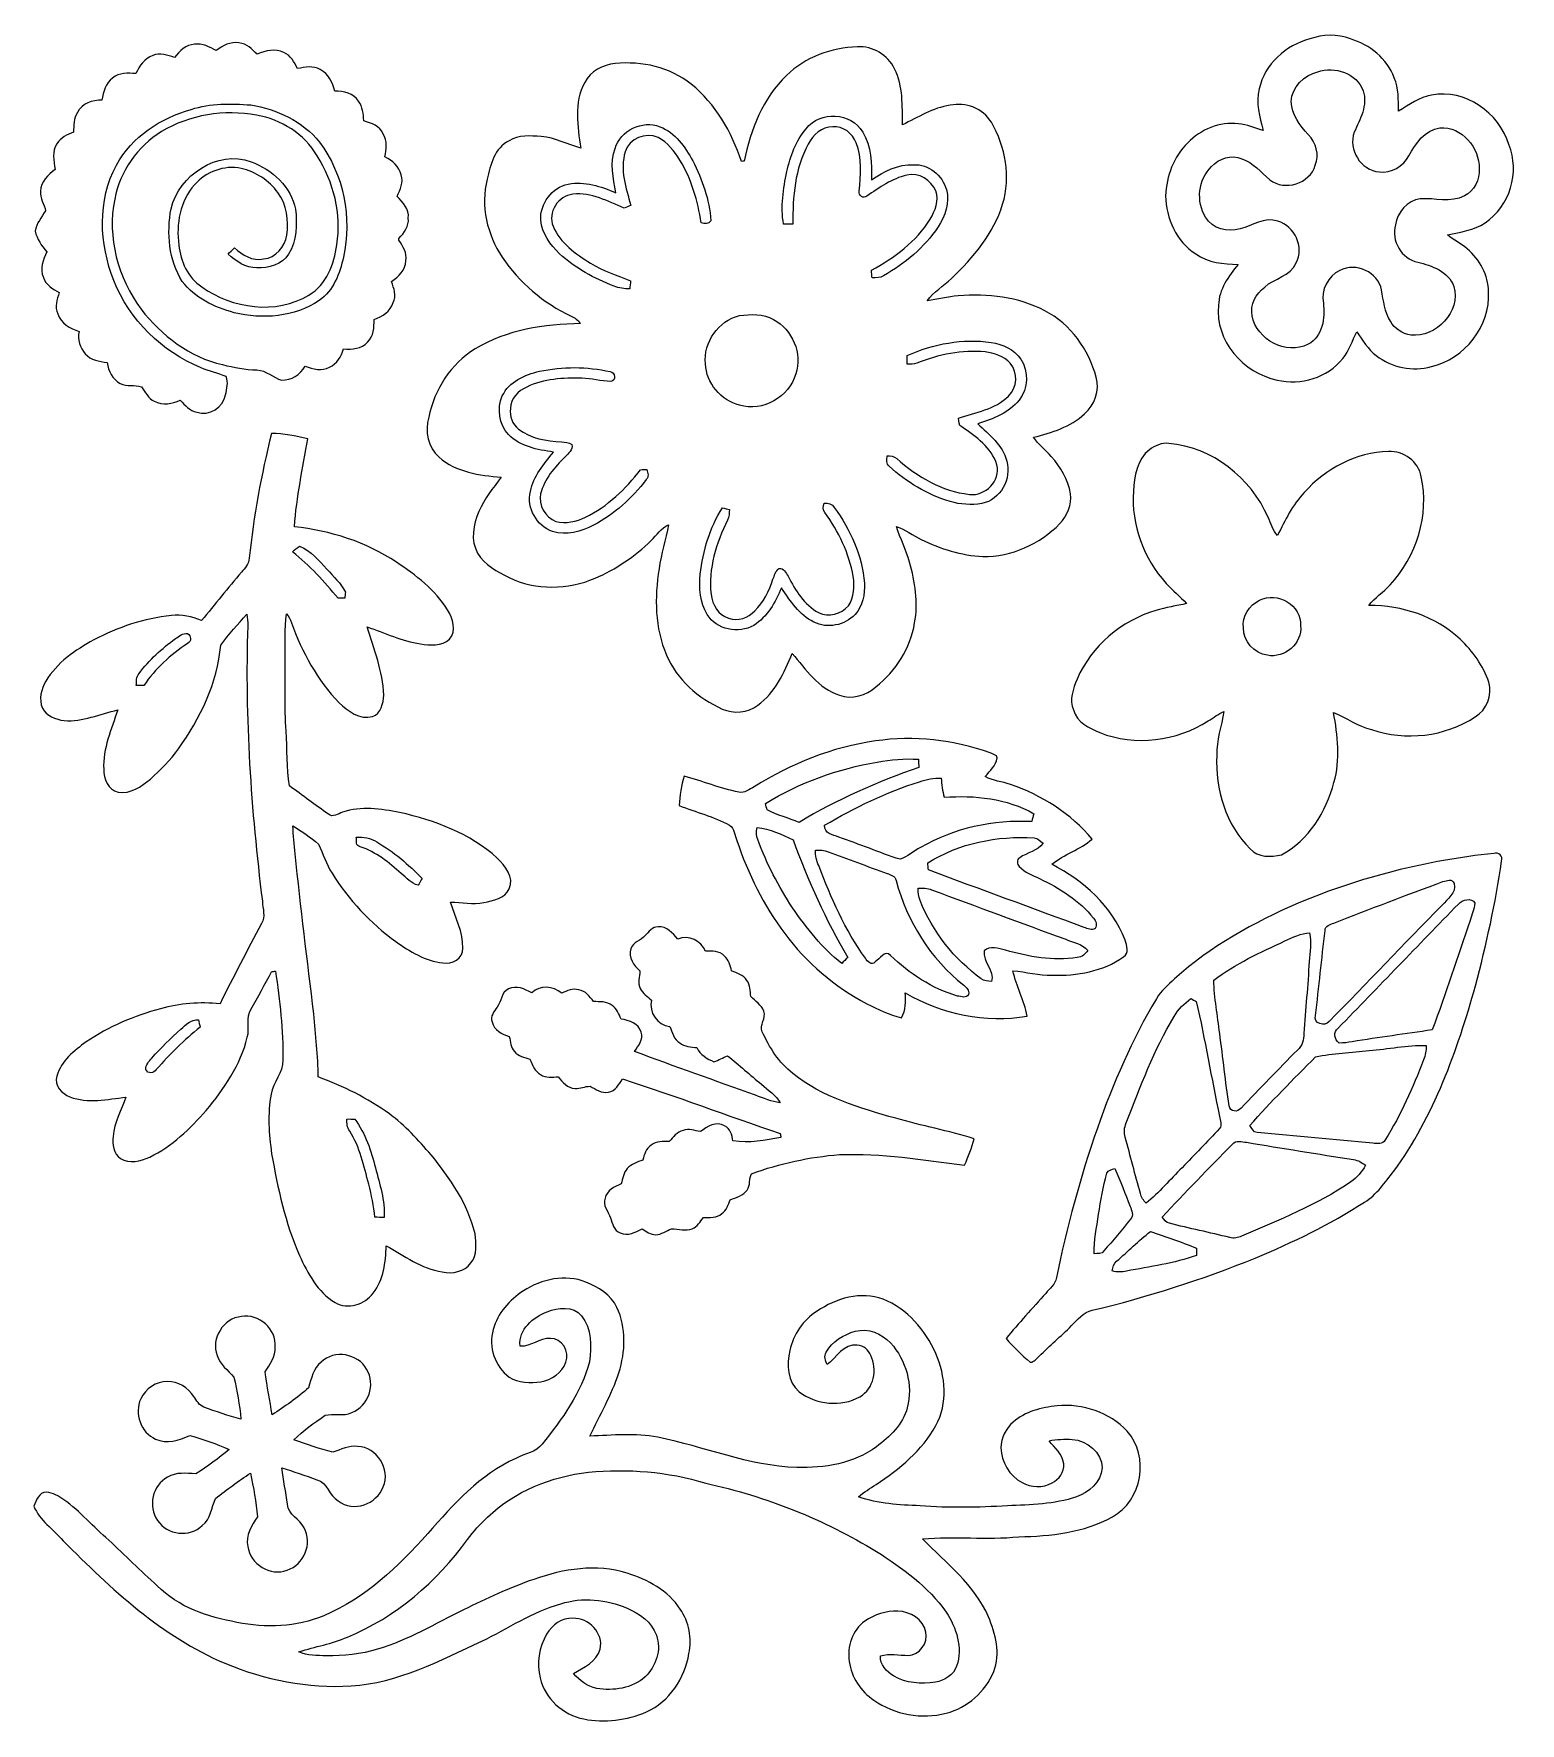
# Model space of a CAD drawing. Header units: centimetres. Extents: x -11.7 to 11.7, y -13.3 to 13.3.
import ezdxf

# ---------------------------------------------------------------- set-up
doc = ezdxf.new("R2010")
doc.units = ezdxf.units.CM
doc.header["$MEASUREMENT"] = 0
doc.layers.add('Camada 1', color=7, linetype='Continuous')

msp = doc.modelspace()

# ---------------------------------------------------------------- linework, layer by layer
at = {"layer": 'Camada 1', "color": 156}
for points, knots in [([(-9.48266, 12.90284), (-9.40258, 13.00127), (-9.3031, 13.10322), (-9.16728, 13.10816), (-9.16728, 13.10816), (-9.0431, 13.13038), (-8.93233, 13.06407), (-8.82579, 13.01115), (-8.82579, 13.01115), (-8.72172, 13.08593), (-8.60001, 13.15507), (-8.46631, 13.12967), (-8.46631, 13.12967), (-8.34495, 13.12403), (-8.26064, 13.02914), (-8.17915, 12.95118), (-8.17915, 12.95118), (-8.04897, 13.00973), (-7.89445, 13.04431), (-7.75935, 12.98151), (-7.75935, 12.98151), (-7.65352, 12.93213), (-7.59459, 12.82559), (-7.54486, 12.7254), (-7.54486, 12.7254), (-7.42772, 12.74692), (-7.29614, 12.77761), (-7.1875, 12.70952), (-7.1875, 12.70952), (-7.05379, 12.64743), (-6.99769, 12.50244), (-6.95537, 12.3712), (-6.95537, 12.3712), (-6.81777, 12.37438), (-6.66644, 12.33522), (-6.58495, 12.21528), (-6.58495, 12.21528), (-6.51756, 12.12497), (-6.50558, 12.01067), (-6.50205, 11.90166), (-6.50205, 11.90166), (-6.3814, 11.87097), (-6.2491, 11.81805), (-6.19512, 11.69564), (-6.19512, 11.69564), (-6.12493, 11.58733), (-6.14961, 11.45504), (-6.16761, 11.33545), (-6.16761, 11.33545), (-6.05119, 11.27689), (-5.94113, 11.18517), (-5.91326, 11.05111), (-5.91326, 11.05111), (-5.87269, 10.9354), (-5.92949, 10.81827), (-5.9757, 10.71386), (-5.9757, 10.71386), (-5.88856, 10.61825), (-5.78272, 10.51348), (-5.80002, 10.37166), (-5.80002, 10.37166), (-5.7852, 10.24466), (-5.86563, 10.13882), (-5.94747, 10.05204), (-5.94747, 10.05204), (-5.94747, 10.05204), (-5.94924, 10.02136), (-5.94924, 10.02136), (-5.94924, 10.02136), (-5.88327, 9.92786), (-5.81695, 9.82098), (-5.83742, 9.70068), (-5.83742, 9.70068), (-5.84164, 9.55569), (-5.95241, 9.44879), (-6.0646, 9.37259), (-6.0646, 9.37259), (-6.0258, 9.26676), (-5.98346, 9.14893), (-6.03815, 9.03993), (-6.03815, 9.03993), (-6.07905, 8.90093), (-6.20713, 8.81768), (-6.33835, 8.7757), (-6.33835, 8.7757), (-6.33942, 8.65081), (-6.34188, 8.50864), (-6.44313, 8.41869), (-6.44313, 8.41869), (-6.53555, 8.30862), (-6.68725, 8.30473), (-6.81918, 8.31074), (-6.81918, 8.31074), (-6.85835, 8.19432), (-6.91868, 8.07261), (-7.04037, 8.02534), (-7.04037, 8.02534), (-7.16138, 7.95619), (-7.30144, 7.99394), (-7.4235, 8.03839), (-7.4235, 8.03839), (-7.50181, 7.90821), (-7.63939, 7.81437), (-7.79533, 7.82002), (-7.79533, 7.82002), (-7.93256, 7.85566), (-8.03627, 7.97525), (-8.18303, 7.97983), (-8.18303, 7.97983), (-8.36647, 7.98653), (-8.5471, 8.01722), (-8.72455, 8.06309), (-8.72455, 8.06309), (-9.24383, 8.1795), (-9.68692, 8.52205), (-10.0083, 8.93692), (-10.0083, 8.93692), (-10.36742, 9.42798), (-10.54946, 10.06862), (-10.42352, 10.67117), (-10.42352, 10.67117), (-10.3385, 11.1065), (-10.06687, 11.50302), (-9.68657, 11.73268), (-9.68657, 11.73268), (-9.24277, 12.00114), (-8.69809, 12.08475), (-8.19043, 11.99232), (-8.19043, 11.99232), (-7.80274, 11.92353), (-7.43408, 11.69951), (-7.23723, 11.35168), (-7.23723, 11.35168), (-6.97301, 10.93964), (-6.84988, 10.43727), (-6.92608, 9.95115), (-6.92608, 9.95115), (-6.96524, 9.64706), (-7.08871, 9.32391), (-7.36423, 9.15952), (-7.36423, 9.15952), (-7.88353, 8.84519), (-8.57355, 8.94644), (-9.05368, 9.28934), (-9.05368, 9.28934), (-9.27347, 9.43327), (-9.38706, 9.69256), (-9.41458, 9.94656), (-9.41458, 9.94656), (-9.45691, 10.27606), (-9.39729, 10.64259), (-9.16763, 10.89589), (-9.16763, 10.89589), (-8.98736, 11.09768), (-8.7002, 11.21233), (-8.43138, 11.15271), (-8.43138, 11.15271), (-8.20173, 11.10156), (-7.99359, 10.96115), (-7.85354, 10.77277), (-7.85354, 10.77277), (-7.70995, 10.58439), (-7.68173, 10.33285), (-7.71313, 10.10461), (-7.71313, 10.10461), (-7.74206, 9.9194), (-7.88492, 9.74725), (-8.07861, 9.72749), (-8.07861, 9.72749), (-8.25358, 9.69044), (-8.41162, 9.7924), (-8.53828, 9.90035), (-8.53828, 9.90035), (-8.57214, 9.8686), (-8.60565, 9.83684), (-8.63881, 9.80439), (-8.63881, 9.80439), (-8.51358, 9.6908), (-8.36083, 9.58779), (-8.1855, 9.58638), (-8.1855, 9.58638), (-7.99888, 9.57544), (-7.79144, 9.6393), (-7.68702, 9.80474), (-7.68702, 9.80474), (-7.54979, 10.01218), (-7.5519, 10.27217), (-7.57555, 10.5103), (-7.57555, 10.5103), (-7.6454, 10.8659), (-7.94773, 11.13648), (-8.27687, 11.25889), (-8.27687, 11.25889), (-8.80533, 11.45645), (-9.4114, 11.04265), (-9.53593, 10.51947), (-9.53593, 10.51947), (-9.60543, 10.1353), (-9.57685, 9.70879), (-9.35884, 9.37436), (-9.35884, 9.37436), (-9.16446, 9.11119), (-8.85013, 8.96761), (-8.54286, 8.88153), (-8.54286, 8.88153), (-8.09589, 8.77005), (-7.59283, 8.81345), (-7.20302, 9.07308), (-7.20302, 9.07308), (-6.97971, 9.22972), (-6.87811, 9.49924), (-6.82201, 9.75571), (-6.82201, 9.75571), (-6.68479, 10.3773), (-6.81672, 11.05817), (-7.20019, 11.56934), (-7.20019, 11.56934), (-7.46266, 11.89848), (-7.87047, 12.08757), (-8.27969, 12.15319), (-8.27969, 12.15319), (-8.59296, 12.17753), (-8.9161, 12.18177), (-9.21843, 12.08334), (-9.21843, 12.08334), (-9.69856, 11.94752), (-10.15223, 11.65225), (-10.39565, 11.20704), (-10.39565, 11.20704), (-10.69657, 10.65176), (-10.66799, 9.96385), (-10.43622, 9.38917), (-10.43622, 9.38917), (-10.19598, 8.76546), (-9.67705, 8.26805), (-9.06391, 8.01334), (-9.06391, 8.01334), (-8.93586, 7.95584), (-8.79792, 7.92726), (-8.6681, 7.87541), (-8.6681, 7.87541), (-8.62894, 7.7844), (-8.66245, 7.68314), (-8.67692, 7.59001), (-8.67692, 7.59001), (-8.70972, 7.38928), (-8.93621, 7.25028), (-9.12988, 7.31237), (-9.12988, 7.31237), (-9.24171, 7.3339), (-9.31791, 7.4235), (-9.39023, 7.50393), (-9.39023, 7.50393), (-9.51759, 7.44573), (-9.67069, 7.41927), (-9.80016, 7.48629), (-9.80016, 7.48629), (-9.89647, 7.53109), (-9.94163, 7.63305), (-10.00054, 7.71455), (-10.00054, 7.71455), (-10.10673, 7.75441), (-10.23373, 7.70431), (-10.33533, 7.7671), (-10.33533, 7.7671), (-10.45774, 7.83201), (-10.52653, 7.96254), (-10.54135, 8.0966), (-10.54135, 8.0966), (-10.66376, 8.116), (-10.80134, 8.13293), (-10.88602, 8.23453), (-10.88602, 8.23453), (-10.97562, 8.32802), (-11.00737, 8.46137), (-10.98514, 8.58731), (-10.98514, 8.58731), (-11.1252, 8.63282), (-11.27442, 8.71078), (-11.31992, 8.86248), (-11.31992, 8.86248), (-11.37144, 8.97184), (-11.33122, 9.09037), (-11.29558, 9.19726), (-11.29558, 9.19726), (-11.39965, 9.25089), (-11.51078, 9.31862), (-11.54641, 9.43821), (-11.54641, 9.43821), (-11.6085, 9.57192), (-11.55276, 9.7162), (-11.49138, 9.83862), (-11.49138, 9.83862), (-11.57639, 9.93281), (-11.64624, 10.04216), (-11.67659, 10.16669), (-11.67659, 10.16669), (-11.65401, 10.287), (-11.57675, 10.38542), (-11.5122, 10.48596), (-11.5122, 10.48596), (-11.52489, 10.59109), (-11.61132, 10.68246), (-11.58945, 10.79535), (-11.58945, 10.79535), (-11.59087, 10.9474), (-11.46845, 11.05041), (-11.36191, 11.13895), (-11.36191, 11.13895), (-11.38307, 11.27125), (-11.41483, 11.4233), (-11.33263, 11.54147), (-11.33263, 11.54147), (-11.27618, 11.63778), (-11.17141, 11.68576), (-11.07193, 11.72527), (-11.07193, 11.72527), (-11.06487, 11.83004), (-11.07016, 11.94188), (-11.01124, 12.03395), (-11.01124, 12.03395), (-10.94104, 12.17647), (-10.77312, 12.22974), (-10.62425, 12.23009), (-10.62425, 12.23009), (-10.59673, 12.35533), (-10.5731, 12.49997), (-10.45668, 12.57546), (-10.45668, 12.57546), (-10.35473, 12.66507), (-10.21468, 12.65342), (-10.08909, 12.64955), (-10.08909, 12.64955), (-10.03264, 12.76772), (-9.95538, 12.88944), (-9.82345, 12.93071), (-9.82345, 12.93071), (-9.71197, 12.98116), (-9.59202, 12.93565), (-9.48266, 12.90284)], [0, 0, 0, 0, 0.01162791, 0.01162791, 0.01162791, 0.01162791, 0.02325581, 0.02325581, 0.02325581, 0.02325581, 0.03488372, 0.03488372, 0.03488372, 0.03488372, 0.04651163, 0.04651163, 0.04651163, 0.04651163, 0.05813953, 0.05813953, 0.05813953, 0.05813953, 0.06976744, 0.06976744, 0.06976744, 0.06976744, 0.08139535, 0.08139535, 0.08139535, 0.08139535, 0.09302326, 0.09302326, 0.09302326, 0.09302326, 0.10465116, 0.10465116, 0.10465116, 0.10465116, 0.11627907, 0.11627907, 0.11627907, 0.11627907, 0.12790698, 0.12790698, 0.12790698, 0.12790698, 0.13953488, 0.13953488, 0.13953488, 0.13953488, 0.15116279, 0.15116279, 0.15116279, 0.15116279, 0.1627907, 0.1627907, 0.1627907, 0.1627907, 0.1744186, 0.1744186, 0.1744186, 0.1744186, 0.18604651, 0.18604651, 0.18604651, 0.18604651, 0.19767442, 0.19767442, 0.19767442, 0.19767442, 0.20930233, 0.20930233, 0.20930233, 0.20930233, 0.22093023, 0.22093023, 0.22093023, 0.22093023, 0.23255814, 0.23255814, 0.23255814, 0.23255814, 0.24418605, 0.24418605, 0.24418605, 0.24418605, 0.25581395, 0.25581395, 0.25581395, 0.25581395, 0.26744186, 0.26744186, 0.26744186, 0.26744186, 0.27906977, 0.27906977, 0.27906977, 0.27906977, 0.29069767, 0.29069767, 0.29069767, 0.29069767, 0.30232558, 0.30232558, 0.30232558, 0.30232558, 0.31395349, 0.31395349, 0.31395349, 0.31395349, 0.3255814, 0.3255814, 0.3255814, 0.3255814, 0.3372093, 0.3372093, 0.3372093, 0.3372093, 0.34883721, 0.34883721, 0.34883721, 0.34883721, 0.36046512, 0.36046512, 0.36046512, 0.36046512, 0.37209302, 0.37209302, 0.37209302, 0.37209302, 0.38372093, 0.38372093, 0.38372093, 0.38372093, 0.39534884, 0.39534884, 0.39534884, 0.39534884, 0.40697674, 0.40697674, 0.40697674, 0.40697674, 0.41860465, 0.41860465, 0.41860465, 0.41860465, 0.43023256, 0.43023256, 0.43023256, 0.43023256, 0.44186047, 0.44186047, 0.44186047, 0.44186047, 0.45348837, 0.45348837, 0.45348837, 0.45348837, 0.46511628, 0.46511628, 0.46511628, 0.46511628, 0.47674419, 0.47674419, 0.47674419, 0.47674419, 0.48837209, 0.48837209, 0.48837209, 0.48837209, 0.5, 0.5, 0.5, 0.5, 0.51162791, 0.51162791, 0.51162791, 0.51162791, 0.52325581, 0.52325581, 0.52325581, 0.52325581, 0.53488372, 0.53488372, 0.53488372, 0.53488372, 0.54651163, 0.54651163, 0.54651163, 0.54651163, 0.55813953, 0.55813953, 0.55813953, 0.55813953, 0.56976744, 0.56976744, 0.56976744, 0.56976744, 0.58139535, 0.58139535, 0.58139535, 0.58139535, 0.59302326, 0.59302326, 0.59302326, 0.59302326, 0.60465116, 0.60465116, 0.60465116, 0.60465116, 0.61627907, 0.61627907, 0.61627907, 0.61627907, 0.62790698, 0.62790698, 0.62790698, 0.62790698, 0.63953488, 0.63953488, 0.63953488, 0.63953488, 0.65116279, 0.65116279, 0.65116279, 0.65116279, 0.6627907, 0.6627907, 0.6627907, 0.6627907, 0.6744186, 0.6744186, 0.6744186, 0.6744186, 0.68604651, 0.68604651, 0.68604651, 0.68604651, 0.69767442, 0.69767442, 0.69767442, 0.69767442, 0.70930233, 0.70930233, 0.70930233, 0.70930233, 0.72093023, 0.72093023, 0.72093023, 0.72093023, 0.73255814, 0.73255814, 0.73255814, 0.73255814, 0.74418605, 0.74418605, 0.74418605, 0.74418605, 0.75581395, 0.75581395, 0.75581395, 0.75581395, 0.76744186, 0.76744186, 0.76744186, 0.76744186, 0.77906977, 0.77906977, 0.77906977, 0.77906977, 0.79069767, 0.79069767, 0.79069767, 0.79069767, 0.80232558, 0.80232558, 0.80232558, 0.80232558, 0.81395349, 0.81395349, 0.81395349, 0.81395349, 0.8255814, 0.8255814, 0.8255814, 0.8255814, 0.8372093, 0.8372093, 0.8372093, 0.8372093, 0.84883721, 0.84883721, 0.84883721, 0.84883721, 0.86046512, 0.86046512, 0.86046512, 0.86046512, 0.87209302, 0.87209302, 0.87209302, 0.87209302, 0.88372093, 0.88372093, 0.88372093, 0.88372093, 0.89534884, 0.89534884, 0.89534884, 0.89534884, 0.90697674, 0.90697674, 0.90697674, 0.90697674, 0.91860465, 0.91860465, 0.91860465, 0.91860465, 0.93023256, 0.93023256, 0.93023256, 0.93023256, 0.94186047, 0.94186047, 0.94186047, 0.94186047, 0.95348837, 0.95348837, 0.95348837, 0.95348837, 0.96511628, 0.96511628, 0.96511628, 0.96511628, 0.97674419, 0.97674419, 0.97674419, 0.97674419, 1, 1, 1, 1]), ([(0.15346, 12.61744), (0.44767, 12.90848), (0.86218, 13.05313), (1.2707, 13.06759), (1.2707, 13.06759), (1.51236, 13.08522), (1.75153, 12.93988), (1.85561, 12.72222), (1.85561, 12.72222), (1.99354, 12.44952), (1.97731, 12.13696), (1.98154, 11.84027), (1.98154, 11.84027), (2.22532, 11.95634), (2.45779, 12.11015), (2.73156, 12.1472), (2.73156, 12.1472), (2.97602, 12.20187), (3.24731, 12.09745), (3.37996, 11.88226), (3.37996, 11.88226), (3.60291, 11.49702), (3.69111, 11.01972), (3.55669, 10.58932), (3.55669, 10.58932), (3.41629, 10.12719), (3.09562, 9.74725), (2.75096, 9.42057), (2.75096, 9.42057), (2.62784, 9.29922), (2.47049, 9.21278), (2.36889, 9.07062), (2.36889, 9.07062), (2.53293, 9.08826), (2.69275, 9.13341), (2.8575, 9.14682), (2.8575, 9.14682), (3.32105, 9.18316), (3.80576, 9.13095), (4.22239, 8.91222), (4.22239, 8.91222), (4.62738, 8.70126), (4.91596, 8.30157), (5.03166, 7.86411), (5.03166, 7.86411), (5.0941, 7.65598), (5.00379, 7.42984), (4.84857, 7.28698), (4.84857, 7.28698), (4.62704, 7.08306), (4.33139, 6.9924), (4.04566, 6.92043), (4.04566, 6.92043), (4.11761, 6.80154), (4.23367, 6.72076), (4.32328, 6.6167), (4.32328, 6.6167), (4.47038, 6.45159), (4.59493, 6.25333), (4.62455, 6.03003), (4.62455, 6.03003), (4.64889, 5.85823), (4.57763, 5.68325), (4.45981, 5.55941), (4.45981, 5.55941), (4.14126, 5.24016), (3.70063, 5.0299), (3.2445, 5.04048), (3.2445, 5.04048), (2.90724, 5.05953), (2.57774, 5.16008), (2.27612, 5.30965), (2.27612, 5.30965), (2.14347, 5.37386), (2.02494, 5.46488), (1.88524, 5.51461), (1.88524, 5.51461), (1.94486, 5.32411), (2.04116, 5.14738), (2.09196, 4.9537), (2.09196, 4.9537), (2.17664, 4.64361), (2.23307, 4.31411), (2.17063, 3.9945), (2.17063, 3.9945), (2.1103, 3.5955), (1.87113, 3.2399), (1.5635, 2.98696), (1.5635, 2.98696), (1.40723, 2.85784), (1.18604, 2.77988), (0.98953, 2.85925), (0.98953, 2.85925), (0.65829, 2.96438), (0.45614, 3.26248), (0.24518, 3.51649), (0.24518, 3.51649), (0.1164, 3.21522), (-0.02187, 2.89453), (-0.29774, 2.69769), (-0.29774, 2.69769), (-0.45649, 2.57951), (-0.67697, 2.56117), (-0.85689, 2.63947), (-0.85689, 2.63947), (-1.23647, 2.80811), (-1.57161, 3.10198), (-1.73496, 3.48967), (-1.73496, 3.48967), (-1.91876, 3.91583), (-1.9258, 4.39666), (-1.85067, 4.84857), (-1.85067, 4.84857), (-1.82279, 5.08387), (-1.74096, 5.30823), (-1.70602, 5.54214), (-1.70602, 5.54214), (-1.82245, 5.49134), (-1.88665, 5.37598), (-1.97626, 5.29237), (-1.97626, 5.29237), (-2.23166, 5.04365), (-2.53152, 4.83904), (-2.86032, 4.70041), (-2.86032, 4.70041), (-3.28507, 4.51484), (-3.79377, 4.50639), (-4.21357, 4.71134), (-4.21357, 4.71134), (-4.4009, 4.80306), (-4.60162, 4.90677), (-4.70853, 5.09517), (-4.70853, 5.09517), (-4.82247, 5.2966), (-4.78119, 5.54672), (-4.69018, 5.74886), (-4.69018, 5.74886), (-4.60445, 5.94924), (-4.46687, 6.11928), (-4.33634, 6.29143), (-4.33634, 6.29143), (-4.67783, 6.31754), (-5.05142, 6.37046), (-5.31636, 6.60681), (-5.31636, 6.60681), (-5.49205, 6.76027), (-5.54426, 7.01604), (-5.47758, 7.23477), (-5.47758, 7.23477), (-5.39114, 7.6715), (-5.13186, 8.07613), (-4.74944, 8.31074), (-4.74944, 8.31074), (-4.25272, 8.61272), (-3.65936, 8.70091), (-3.08715, 8.70973), (-3.08715, 8.70973), (-3.12561, 8.76299), (-3.17887, 8.80109), (-3.23814, 8.8272), (-3.23814, 8.8272), (-3.67242, 9.03323), (-4.05448, 9.35495), (-4.32152, 9.75536), (-4.32152, 9.75536), (-4.55894, 10.11132), (-4.66583, 10.56463), (-4.5593, 10.98408), (-4.5593, 10.98408), (-4.50956, 11.21092), (-4.43934, 11.47515), (-4.21393, 11.58839), (-4.21393, 11.58839), (-4.06223, 11.68223), (-3.87809, 11.66671), (-3.70769, 11.65754), (-3.70769, 11.65754), (-3.49003, 11.63567), (-3.29211, 11.53477), (-3.08468, 11.47268), (-3.08468, 11.47268), (-3.13584, 11.81311), (-3.19687, 12.18988), (-3.02331, 12.50667), (-3.02331, 12.50667), (-2.93299, 12.68694), (-2.73719, 12.78748), (-2.54212, 12.80442), (-2.54212, 12.80442), (-2.12336, 12.84851), (-1.67815, 12.74797), (-1.3462, 12.48057), (-1.3462, 12.48057), (-0.96097, 12.17189), (-0.70908, 11.72703), (-0.55562, 11.26384), (-0.55562, 11.26384), (-0.54504, 11.2649), (-0.52351, 11.26736), (-0.51293, 11.26877), (-0.51293, 11.26877), (-0.41168, 11.76337), (-0.21802, 12.26185), (0.15346, 12.61744)], [0, 0, 0, 0, 0.01923077, 0.01923077, 0.01923077, 0.01923077, 0.03846154, 0.03846154, 0.03846154, 0.03846154, 0.05769231, 0.05769231, 0.05769231, 0.05769231, 0.07692308, 0.07692308, 0.07692308, 0.07692308, 0.09615385, 0.09615385, 0.09615385, 0.09615385, 0.11538462, 0.11538462, 0.11538462, 0.11538462, 0.13461538, 0.13461538, 0.13461538, 0.13461538, 0.15384615, 0.15384615, 0.15384615, 0.15384615, 0.17307692, 0.17307692, 0.17307692, 0.17307692, 0.19230769, 0.19230769, 0.19230769, 0.19230769, 0.21153846, 0.21153846, 0.21153846, 0.21153846, 0.23076923, 0.23076923, 0.23076923, 0.23076923, 0.25, 0.25, 0.25, 0.25, 0.26923077, 0.26923077, 0.26923077, 0.26923077, 0.28846154, 0.28846154, 0.28846154, 0.28846154, 0.30769231, 0.30769231, 0.30769231, 0.30769231, 0.32692308, 0.32692308, 0.32692308, 0.32692308, 0.34615385, 0.34615385, 0.34615385, 0.34615385, 0.36538462, 0.36538462, 0.36538462, 0.36538462, 0.38461538, 0.38461538, 0.38461538, 0.38461538, 0.40384615, 0.40384615, 0.40384615, 0.40384615, 0.42307692, 0.42307692, 0.42307692, 0.42307692, 0.44230769, 0.44230769, 0.44230769, 0.44230769, 0.46153846, 0.46153846, 0.46153846, 0.46153846, 0.48076923, 0.48076923, 0.48076923, 0.48076923, 0.5, 0.5, 0.5, 0.5, 0.51923077, 0.51923077, 0.51923077, 0.51923077, 0.53846154, 0.53846154, 0.53846154, 0.53846154, 0.55769231, 0.55769231, 0.55769231, 0.55769231, 0.57692308, 0.57692308, 0.57692308, 0.57692308, 0.59615385, 0.59615385, 0.59615385, 0.59615385, 0.61538462, 0.61538462, 0.61538462, 0.61538462, 0.63461538, 0.63461538, 0.63461538, 0.63461538, 0.65384615, 0.65384615, 0.65384615, 0.65384615, 0.67307692, 0.67307692, 0.67307692, 0.67307692, 0.69230769, 0.69230769, 0.69230769, 0.69230769, 0.71153846, 0.71153846, 0.71153846, 0.71153846, 0.73076923, 0.73076923, 0.73076923, 0.73076923, 0.75, 0.75, 0.75, 0.75, 0.76923077, 0.76923077, 0.76923077, 0.76923077, 0.78846154, 0.78846154, 0.78846154, 0.78846154, 0.80769231, 0.80769231, 0.80769231, 0.80769231, 0.82692308, 0.82692308, 0.82692308, 0.82692308, 0.84615385, 0.84615385, 0.84615385, 0.84615385, 0.86538462, 0.86538462, 0.86538462, 0.86538462, 0.88461538, 0.88461538, 0.88461538, 0.88461538, 0.90384615, 0.90384615, 0.90384615, 0.90384615, 0.92307692, 0.92307692, 0.92307692, 0.92307692, 0.94230769, 0.94230769, 0.94230769, 0.94230769, 0.96153846, 0.96153846, 0.96153846, 0.96153846, 1, 1, 1, 1]), ([(8.39504, 13.19353), (8.6, 13.2655), (8.82896, 13.27396), (9.03286, 13.19318), (9.03286, 13.19318), (9.33732, 13.10286), (9.61248, 12.88415), (9.7229, 12.5804), (9.7229, 12.5804), (9.79628, 12.4153), (9.78817, 12.23292), (9.79275, 12.05618), (9.79275, 12.05618), (9.95997, 12.15143), (10.11624, 12.27983), (10.31275, 12.30806), (10.31275, 12.30806), (10.84014, 12.41424), (11.37567, 12.02936), (11.52806, 11.52948), (11.52806, 11.52948), (11.70727, 11.09802), (11.54465, 10.55369), (11.15306, 10.29687), (11.15306, 10.29687), (10.97879, 10.17905), (10.76678, 10.14764), (10.56462, 10.1099), (10.56462, 10.1099), (10.65564, 10.01924), (10.77948, 9.97302), (10.87472, 9.8873), (10.87472, 9.8873), (11.0691, 9.71867), (11.20951, 9.47067), (11.2081, 9.20926), (11.2081, 9.20926), (11.24549, 8.66775), (10.8271, 8.15728), (10.30851, 8.03275), (10.30851, 8.03275), (10.01289, 7.94455), (9.68409, 8.02145), (9.44104, 8.20596), (9.44104, 8.20596), (9.3105, 8.30579), (9.22619, 8.44938), (9.13341, 8.58167), (9.13341, 8.58167), (9.06251, 8.4402), (9.01559, 8.28428), (8.91399, 8.16045), (8.91399, 8.16045), (8.6748, 7.85883), (8.25112, 7.73077), (7.88105, 7.82038), (7.88105, 7.82038), (7.35224, 7.92868), (6.89504, 8.44126), (6.95819, 8.99795), (6.95819, 8.99795), (6.96066, 9.24841), (7.11658, 9.4555), (7.26615, 9.64141), (7.26615, 9.64141), (7.03509, 9.64529), (6.79238, 9.67034), (6.59765, 9.80651), (6.59765, 9.80651), (6.29072, 10.00089), (6.13304, 10.37025), (6.12315, 10.72409), (6.12315, 10.72409), (6.13692, 11.02959), (6.24769, 11.34074), (6.47206, 11.55488), (6.47206, 11.55488), (6.67385, 11.76901), (6.97511, 11.89143), (7.26968, 11.85757), (7.26968, 11.85757), (7.40409, 11.8438), (7.52934, 11.79018), (7.6581, 11.75208), (7.6581, 11.75208), (7.60589, 11.9648), (7.54027, 12.18599), (7.59882, 12.40507), (7.59882, 12.40507), (7.67997, 12.79418), (8.01863, 13.09475), (8.39504, 13.19353)], [0, 0, 0, 0, 0.04166667, 0.04166667, 0.04166667, 0.04166667, 0.08333333, 0.08333333, 0.08333333, 0.08333333, 0.125, 0.125, 0.125, 0.125, 0.16666667, 0.16666667, 0.16666667, 0.16666667, 0.20833333, 0.20833333, 0.20833333, 0.20833333, 0.25, 0.25, 0.25, 0.25, 0.29166667, 0.29166667, 0.29166667, 0.29166667, 0.33333333, 0.33333333, 0.33333333, 0.33333333, 0.375, 0.375, 0.375, 0.375, 0.41666667, 0.41666667, 0.41666667, 0.41666667, 0.45833333, 0.45833333, 0.45833333, 0.45833333, 0.5, 0.5, 0.5, 0.5, 0.54166667, 0.54166667, 0.54166667, 0.54166667, 0.58333333, 0.58333333, 0.58333333, 0.58333333, 0.625, 0.625, 0.625, 0.625, 0.66666667, 0.66666667, 0.66666667, 0.66666667, 0.70833333, 0.70833333, 0.70833333, 0.70833333, 0.75, 0.75, 0.75, 0.75, 0.79166667, 0.79166667, 0.79166667, 0.79166667, 0.83333333, 0.83333333, 0.83333333, 0.83333333, 0.875, 0.875, 0.875, 0.875, 0.91666667, 0.91666667, 0.91666667, 0.91666667, 1, 1, 1, 1]), ([(8.51817, 12.6767), (8.51817, 12.6767), (8.51817, 12.6767), (8.51817, 12.6767), (8.51817, 12.6767), (8.30684, 12.61744), (8.10823, 12.43753), (8.10294, 12.20646), (8.10294, 12.20646), (8.10894, 12.0015), (8.23701, 11.8304), (8.37106, 11.68682), (8.37106, 11.68682), (8.49171, 11.56123), (8.54886, 11.36791), (8.48042, 11.20245), (8.48042, 11.20245), (8.3947, 10.91494), (7.99994, 10.7883), (7.76427, 10.97597), (7.76427, 10.97597), (7.62599, 11.09591), (7.50181, 11.24443), (7.32225, 11.3044), (7.32225, 11.3044), (7.15785, 11.37708), (6.96207, 11.31005), (6.8453, 11.18199), (6.8453, 11.18199), (6.63928, 10.97702), (6.59835, 10.63201), (6.75462, 10.38612), (6.75462, 10.38612), (6.8587, 10.20197), (7.10211, 10.13953), (7.2958, 10.20303), (7.2958, 10.20303), (7.49229, 10.24395), (7.68103, 10.40095), (7.88882, 10.32157), (7.88882, 10.32157), (8.15552, 10.24819), (8.31461, 9.91446), (8.17738, 9.66716), (8.17738, 9.66716), (8.0913, 9.4555), (7.83907, 9.42551), (7.68385, 9.28546), (7.68385, 9.28546), (7.54698, 9.17927), (7.44926, 9.00818), (7.48736, 8.83073), (7.48736, 8.83073), (7.55685, 8.45608), (8.02252, 8.2049), (8.36789, 8.38376), (8.36789, 8.38376), (8.59613, 8.50477), (8.63988, 8.79862), (8.60743, 9.03111), (8.60743, 9.03111), (8.56684, 9.23712), (8.67903, 9.45797), (8.86848, 9.54792), (8.86848, 9.54792), (9.12001, 9.6788), (9.46925, 9.51934), (9.525, 9.2389), (9.525, 9.2389), (9.55498, 9.07097), (9.57085, 8.89353), (9.6647, 8.74571), (9.6647, 8.74571), (9.72889, 8.62718), (9.85273, 8.55098), (9.98431, 8.52981), (9.98431, 8.52981), (10.38014, 8.48818), (10.77701, 8.89776), (10.66236, 9.29463), (10.66236, 9.29463), (10.57592, 9.53064), (10.31733, 9.62483), (10.09332, 9.6774), (10.09332, 9.6774), (9.83755, 9.72749), (9.66964, 10.01641), (9.74407, 10.26442), (9.74407, 10.26442), (9.77265, 10.4648), (9.92716, 10.64683), (10.13247, 10.67435), (10.13247, 10.67435), (10.36284, 10.69199), (10.61261, 10.60626), (10.82815, 10.72232), (10.82815, 10.72232), (10.9862, 10.79641), (11.0691, 10.97773), (11.06134, 11.14707), (11.06134, 11.14707), (11.07052, 11.47657), (10.78793, 11.81911), (10.44256, 11.79265), (10.44256, 11.79265), (10.20621, 11.75914), (10.06086, 11.54712), (9.95574, 11.35345), (9.95574, 11.35345), (9.86754, 11.18622), (9.68021, 11.07369), (9.48937, 11.09909), (9.48937, 11.09909), (9.19761, 11.12202), (8.98947, 11.45151), (9.0953, 11.72562), (9.0953, 11.72562), (9.18457, 11.92742), (9.31016, 12.1472), (9.23466, 12.37403), (9.23466, 12.37403), (9.13518, 12.65413), (8.78521, 12.76456), (8.51817, 12.6767)], [0, 0, 0, 0, 0.03125, 0.03125, 0.03125, 0.03125, 0.0625, 0.0625, 0.0625, 0.0625, 0.09375, 0.09375, 0.09375, 0.09375, 0.125, 0.125, 0.125, 0.125, 0.15625, 0.15625, 0.15625, 0.15625, 0.1875, 0.1875, 0.1875, 0.1875, 0.21875, 0.21875, 0.21875, 0.21875, 0.25, 0.25, 0.25, 0.25, 0.28125, 0.28125, 0.28125, 0.28125, 0.3125, 0.3125, 0.3125, 0.3125, 0.34375, 0.34375, 0.34375, 0.34375, 0.375, 0.375, 0.375, 0.375, 0.40625, 0.40625, 0.40625, 0.40625, 0.4375, 0.4375, 0.4375, 0.4375, 0.46875, 0.46875, 0.46875, 0.46875, 0.5, 0.5, 0.5, 0.5, 0.53125, 0.53125, 0.53125, 0.53125, 0.5625, 0.5625, 0.5625, 0.5625, 0.59375, 0.59375, 0.59375, 0.59375, 0.625, 0.625, 0.625, 0.625, 0.65625, 0.65625, 0.65625, 0.65625, 0.6875, 0.6875, 0.6875, 0.6875, 0.71875, 0.71875, 0.71875, 0.71875, 0.75, 0.75, 0.75, 0.75, 0.78125, 0.78125, 0.78125, 0.78125, 0.8125, 0.8125, 0.8125, 0.8125, 0.84375, 0.84375, 0.84375, 0.84375, 0.875, 0.875, 0.875, 0.875, 0.90625, 0.90625, 0.90625, 0.90625, 0.9375, 0.9375, 0.9375, 0.9375, 1, 1, 1, 1]), ([(0.46284, 11.77889), (0.46284, 11.77889), (0.46284, 11.77889), (0.46284, 11.77889), (0.46284, 11.77889), (0.30091, 11.58733), (0.21624, 11.34463), (0.15945, 11.10368), (0.15945, 11.10368), (0.10371, 10.83275), (0.05961, 10.55158), (0.10795, 10.27641), (0.10795, 10.27641), (0.15628, 10.27641), (0.2046, 10.27606), (0.2533, 10.27571), (0.2533, 10.27571), (0.2533, 10.70397), (0.28397, 11.15201), (0.49635, 11.53442), (0.49635, 11.53442), (0.57431, 11.67518), (0.70872, 11.81805), (0.88335, 11.80817), (0.88335, 11.80817), (1.04739, 11.82229), (1.19415, 11.7041), (1.25306, 11.557), (1.25306, 11.557), (1.35395, 11.31464), (1.3155, 11.04793), (1.30033, 10.79394), (1.30033, 10.79394), (1.28729, 10.72303), (1.36348, 10.67329), (1.42205, 10.71597), (1.42205, 10.71597), (1.61607, 10.85038), (1.81256, 10.99714), (2.04964, 11.04477), (2.04964, 11.04477), (2.23731, 11.09662), (2.43204, 10.97033), (2.50506, 10.79887), (2.50506, 10.79887), (2.56611, 10.6486), (2.49237, 10.48702), (2.41793, 10.35614), (2.41793, 10.35614), (2.20098, 9.99912), (1.85103, 9.74936), (1.49224, 9.54933), (1.49224, 9.54933), (1.49506, 9.50983), (1.49825, 9.47031), (1.50247, 9.43081), (1.50247, 9.43081), (1.56386, 9.43081), (1.63018, 9.42657), (1.6838, 9.46396), (1.6838, 9.46396), (2.0186, 9.65517), (2.3255, 9.90881), (2.5407, 10.23161), (2.5407, 10.23161), (2.65465, 10.4027), (2.72555, 10.61437), (2.67441, 10.81969), (2.67441, 10.81969), (2.60809, 11.04123), (2.39218, 11.22856), (2.15299, 11.21163), (2.15299, 11.21163), (1.90853, 11.22538), (1.68909, 11.10014), (1.49048, 10.97315), (1.49048, 10.97315), (1.49754, 11.22821), (1.49189, 11.50161), (1.35431, 11.72597), (1.35431, 11.72597), (1.17298, 12.03924), (0.68192, 12.0657), (0.46284, 11.77889)], [0, 0, 0, 0, 0.04545455, 0.04545455, 0.04545455, 0.04545455, 0.09090909, 0.09090909, 0.09090909, 0.09090909, 0.13636364, 0.13636364, 0.13636364, 0.13636364, 0.18181818, 0.18181818, 0.18181818, 0.18181818, 0.22727273, 0.22727273, 0.22727273, 0.22727273, 0.27272727, 0.27272727, 0.27272727, 0.27272727, 0.31818182, 0.31818182, 0.31818182, 0.31818182, 0.36363636, 0.36363636, 0.36363636, 0.36363636, 0.40909091, 0.40909091, 0.40909091, 0.40909091, 0.45454545, 0.45454545, 0.45454545, 0.45454545, 0.5, 0.5, 0.5, 0.5, 0.54545455, 0.54545455, 0.54545455, 0.54545455, 0.59090909, 0.59090909, 0.59090909, 0.59090909, 0.63636364, 0.63636364, 0.63636364, 0.63636364, 0.68181818, 0.68181818, 0.68181818, 0.68181818, 0.72727273, 0.72727273, 0.72727273, 0.72727273, 0.77272727, 0.77272727, 0.77272727, 0.77272727, 0.81818182, 0.81818182, 0.81818182, 0.81818182, 0.86363636, 0.86363636, 0.86363636, 0.86363636, 0.90909091, 0.90909091, 0.90909091, 0.90909091, 1, 1, 1, 1]), ([(-2.54565, 11.4681), (-2.54565, 11.4681), (-2.54565, 11.4681), (-2.54565, 11.4681), (-2.54565, 11.4681), (-2.62573, 11.24126), (-2.57527, 10.99925), (-2.53434, 10.76995), (-2.53434, 10.76995), (-2.76684, 10.8719), (-3.02472, 10.95728), (-3.28083, 10.90682), (-3.28083, 10.90682), (-3.53905, 10.85426), (-3.72921, 10.59849), (-3.71544, 10.33709), (-3.71544, 10.33709), (-3.69322, 10.12966), (-3.56658, 9.95045), (-3.41911, 9.81039), (-3.41911, 9.81039), (-3.17183, 9.58285), (-2.87231, 9.41916), (-2.5601, 9.29957), (-2.5601, 9.29957), (-2.48214, 9.26747), (-2.39854, 9.25547), (-2.31457, 9.25512), (-2.31457, 9.25512), (-2.30964, 9.2971), (-2.3054, 9.33908), (-2.30116, 9.38106), (-2.30116, 9.38106), (-2.51319, 9.46961), (-2.73437, 9.54016), (-2.93051, 9.66257), (-2.93051, 9.66257), (-3.16547, 9.80722), (-3.41241, 9.97761), (-3.52107, 10.2422), (-3.52107, 10.2422), (-3.61068, 10.45809), (-3.43958, 10.72973), (-3.20745, 10.74596), (-3.20745, 10.74596), (-2.91747, 10.78688), (-2.65923, 10.62707), (-2.39959, 10.52794), (-2.39959, 10.52794), (-2.37384, 10.53888), (-2.32197, 10.56111), (-2.29588, 10.57204), (-2.29588, 10.57204), (-2.37384, 10.84367), (-2.47085, 11.13507), (-2.38548, 11.41694), (-2.38548, 11.41694), (-2.32127, 11.62473), (-2.06375, 11.72915), (-1.86867, 11.64096), (-1.86867, 11.64096), (-1.71803, 11.56299), (-1.61113, 11.42365), (-1.52293, 11.28254), (-1.52293, 11.28254), (-1.3409, 10.98303), (-1.24142, 10.64119), (-1.18886, 10.29652), (-1.18886, 10.29652), (-1.13347, 10.28629), (-1.07032, 10.26759), (-1.03786, 10.33004), (-1.03786, 10.33004), (-1.05762, 10.66023), (-1.17264, 10.9802), (-1.3215, 11.27337), (-1.3215, 11.27337), (-1.4418, 11.49138), (-1.59702, 11.7168), (-1.83832, 11.80994), (-1.83832, 11.80994), (-2.11349, 11.91965), (-2.46062, 11.75243), (-2.54565, 11.4681)], [0, 0, 0, 0, 0.04545455, 0.04545455, 0.04545455, 0.04545455, 0.09090909, 0.09090909, 0.09090909, 0.09090909, 0.13636364, 0.13636364, 0.13636364, 0.13636364, 0.18181818, 0.18181818, 0.18181818, 0.18181818, 0.22727273, 0.22727273, 0.22727273, 0.22727273, 0.27272727, 0.27272727, 0.27272727, 0.27272727, 0.31818182, 0.31818182, 0.31818182, 0.31818182, 0.36363636, 0.36363636, 0.36363636, 0.36363636, 0.40909091, 0.40909091, 0.40909091, 0.40909091, 0.45454545, 0.45454545, 0.45454545, 0.45454545, 0.5, 0.5, 0.5, 0.5, 0.54545455, 0.54545455, 0.54545455, 0.54545455, 0.59090909, 0.59090909, 0.59090909, 0.59090909, 0.63636364, 0.63636364, 0.63636364, 0.63636364, 0.68181818, 0.68181818, 0.68181818, 0.68181818, 0.72727273, 0.72727273, 0.72727273, 0.72727273, 0.77272727, 0.77272727, 0.77272727, 0.77272727, 0.81818182, 0.81818182, 0.81818182, 0.81818182, 0.86363636, 0.86363636, 0.86363636, 0.86363636, 0.90909091, 0.90909091, 0.90909091, 0.90909091, 1, 1, 1, 1]), ([(-0.58666, 8.83461), (-0.58666, 8.83461), (-0.58666, 8.83461), (-0.58666, 8.83461), (-0.58666, 8.83461), (-0.91968, 8.75665), (-1.155, 8.4148), (-1.12323, 8.07684), (-1.12323, 8.07684), (-1.10737, 7.77346), (-0.87948, 7.49899), (-0.5849, 7.42526), (-0.5849, 7.42526), (-0.22083, 7.31097), (0.19719, 7.55438), (0.29986, 7.91703), (0.29986, 7.91703), (0.40993, 8.23912), (0.24659, 8.61765), (-0.0515, 8.77428), (-0.0515, 8.77428), (-0.21237, 8.86777), (-0.40886, 8.86036), (-0.58666, 8.83461)], [0, 0, 0, 0, 0.14285714, 0.14285714, 0.14285714, 0.14285714, 0.28571429, 0.28571429, 0.28571429, 0.28571429, 0.42857143, 0.42857143, 0.42857143, 0.42857143, 0.57142857, 0.57142857, 0.57142857, 0.57142857, 0.71428571, 0.71428571, 0.71428571, 0.71428571, 1, 1, 1, 1]), ([(2.05634, 8.20842), (2.05634, 8.20842), (2.05634, 8.20842), (2.05634, 8.20842), (2.05634, 8.20842), (2.05598, 8.16222), (2.05527, 8.11565), (2.05458, 8.06908), (2.05458, 8.06908), (2.10643, 8.06802), (2.16005, 8.06484), (2.20839, 8.08884), (2.20839, 8.08884), (2.54776, 8.22113), (2.91606, 8.3005), (3.28117, 8.2624), (3.28117, 8.2624), (3.42511, 8.2423), (3.57823, 8.19925), (3.67805, 8.08637), (3.67805, 8.08637), (3.8033, 7.94032), (3.78953, 7.70113), (3.6509, 7.56778), (3.6509, 7.56778), (3.43887, 7.35646), (3.13124, 7.31414), (2.86032, 7.21959), (2.86032, 7.21959), (2.8709, 7.17091), (2.85925, 7.1053), (2.9157, 7.08201), (2.9157, 7.08201), (3.14006, 6.93101), (3.38278, 6.7571), (3.46779, 6.48687), (3.46779, 6.48687), (3.52848, 6.235), (3.28682, 5.98628), (3.03423, 6.02051), (3.03423, 6.02051), (2.60244, 6.0667), (2.21192, 6.30132), (1.89018, 6.58247), (1.89018, 6.58247), (1.85032, 6.62586), (1.79139, 6.62693), (1.73708, 6.62657), (1.73708, 6.62657), (1.74201, 6.57189), (1.71662, 6.50134), (1.77095, 6.46358), (1.77095, 6.46358), (2.04505, 6.21242), (2.37348, 6.01345), (2.73085, 5.90656), (2.73085, 5.90656), (2.89243, 5.85752), (3.06563, 5.85116), (3.23249, 5.87516), (3.23249, 5.87516), (3.52071, 5.93583), (3.70487, 6.26568), (3.62267, 6.54543), (3.62267, 6.54543), (3.56164, 6.79944), (3.34222, 6.95854), (3.16652, 7.13246), (3.16652, 7.13246), (3.4043, 7.21042), (3.66077, 7.30037), (3.81916, 7.50605), (3.81916, 7.50605), (3.96309, 7.68702), (3.96662, 7.95725), (3.84352, 8.14987), (3.84352, 8.14987), (3.73979, 8.30438), (3.55811, 8.38623), (3.37925, 8.41339), (3.37925, 8.41339), (2.93122, 8.48042), (2.46839, 8.38976), (2.05634, 8.20842)], [0, 0, 0, 0, 0.04545455, 0.04545455, 0.04545455, 0.04545455, 0.09090909, 0.09090909, 0.09090909, 0.09090909, 0.13636364, 0.13636364, 0.13636364, 0.13636364, 0.18181818, 0.18181818, 0.18181818, 0.18181818, 0.22727273, 0.22727273, 0.22727273, 0.22727273, 0.27272727, 0.27272727, 0.27272727, 0.27272727, 0.31818182, 0.31818182, 0.31818182, 0.31818182, 0.36363636, 0.36363636, 0.36363636, 0.36363636, 0.40909091, 0.40909091, 0.40909091, 0.40909091, 0.45454545, 0.45454545, 0.45454545, 0.45454545, 0.5, 0.5, 0.5, 0.5, 0.54545455, 0.54545455, 0.54545455, 0.54545455, 0.59090909, 0.59090909, 0.59090909, 0.59090909, 0.63636364, 0.63636364, 0.63636364, 0.63636364, 0.68181818, 0.68181818, 0.68181818, 0.68181818, 0.72727273, 0.72727273, 0.72727273, 0.72727273, 0.77272727, 0.77272727, 0.77272727, 0.77272727, 0.81818182, 0.81818182, 0.81818182, 0.81818182, 0.86363636, 0.86363636, 0.86363636, 0.86363636, 0.90909091, 0.90909091, 0.90909091, 0.90909091, 1, 1, 1, 1]), ([(-3.73486, 7.95867), (-3.73486, 7.95867), (-3.73486, 7.95867), (-3.73486, 7.95867), (-3.73486, 7.95867), (-3.96628, 7.90575), (-4.21393, 7.79604), (-4.32047, 7.5699), (-4.32047, 7.5699), (-4.40443, 7.37164), (-4.37656, 7.1187), (-4.22063, 6.96241), (-4.22063, 6.96241), (-4.0393, 6.77016), (-3.76555, 6.72465), (-3.51649, 6.68584), (-3.51649, 6.68584), (-3.66041, 6.49464), (-3.83504, 6.30977), (-3.87809, 6.06495), (-3.87809, 6.06495), (-3.94088, 5.80531), (-3.77859, 5.52131), (-3.52882, 5.43348), (-3.52882, 5.43348), (-3.31223, 5.3668), (-3.07833, 5.43136), (-2.88325, 5.53332), (-2.88325, 5.53332), (-2.55869, 5.7083), (-2.27541, 5.95877), (-2.05422, 6.25298), (-2.05422, 6.25298), (-2.00837, 6.29813), (-2.02776, 6.35847), (-2.04364, 6.41139), (-2.04364, 6.41139), (-2.06833, 6.41066), (-2.11737, 6.40927), (-2.14207, 6.40856), (-2.14207, 6.40856), (-2.38019, 6.10693), (-2.66242, 5.82858), (-3.01166, 5.65891), (-3.01166, 5.65891), (-3.15419, 5.58729), (-3.31998, 5.55766), (-3.47661, 5.59399), (-3.47661, 5.59399), (-3.64384, 5.66101), (-3.75813, 5.85082), (-3.71686, 6.03074), (-3.71686, 6.03074), (-3.6576, 6.26109), (-3.49815, 6.44842), (-3.33092, 6.61034), (-3.33092, 6.61034), (-3.28188, 6.66537), (-3.20357, 6.72041), (-3.2265, 6.80473), (-3.2265, 6.80473), (-3.26672, 6.84847), (-3.33445, 6.83718), (-3.38771, 6.84917), (-3.38771, 6.84917), (-3.62338, 6.86082), (-3.87419, 6.89821), (-4.06471, 7.04849), (-4.06471, 7.04849), (-4.16348, 7.12399), (-4.20687, 7.25063), (-4.1924, 7.37198), (-4.1924, 7.37198), (-4.1977, 7.52968), (-4.0661, 7.64786), (-3.93522, 7.71102), (-3.93522, 7.71102), (-3.66642, 7.83802), (-3.36161, 7.85883), (-3.06846, 7.84823), (-3.06846, 7.84823), (-2.9157, 7.84577), (-2.76684, 7.80026), (-2.61372, 7.79992), (-2.61372, 7.79992), (-2.52024, 7.80413), (-2.54034, 7.94596), (-2.62149, 7.95301), (-2.62149, 7.95301), (-2.98591, 8.03557), (-3.36973, 8.03592), (-3.73486, 7.95867)], [0, 0, 0, 0, 0.04166667, 0.04166667, 0.04166667, 0.04166667, 0.08333333, 0.08333333, 0.08333333, 0.08333333, 0.125, 0.125, 0.125, 0.125, 0.16666667, 0.16666667, 0.16666667, 0.16666667, 0.20833333, 0.20833333, 0.20833333, 0.20833333, 0.25, 0.25, 0.25, 0.25, 0.29166667, 0.29166667, 0.29166667, 0.29166667, 0.33333333, 0.33333333, 0.33333333, 0.33333333, 0.375, 0.375, 0.375, 0.375, 0.41666667, 0.41666667, 0.41666667, 0.41666667, 0.45833333, 0.45833333, 0.45833333, 0.45833333, 0.5, 0.5, 0.5, 0.5, 0.54166667, 0.54166667, 0.54166667, 0.54166667, 0.58333333, 0.58333333, 0.58333333, 0.58333333, 0.625, 0.625, 0.625, 0.625, 0.66666667, 0.66666667, 0.66666667, 0.66666667, 0.70833333, 0.70833333, 0.70833333, 0.70833333, 0.75, 0.75, 0.75, 0.75, 0.79166667, 0.79166667, 0.79166667, 0.79166667, 0.83333333, 0.83333333, 0.83333333, 0.83333333, 0.875, 0.875, 0.875, 0.875, 0.91666667, 0.91666667, 0.91666667, 0.91666667, 1, 1, 1, 1]), ([(-7.95619, 6.9783), (-7.76181, 6.97971), (-7.57132, 6.93878), (-7.38258, 6.89715), (-7.38258, 6.89715), (-7.463, 6.43678), (-7.56002, 5.97782), (-7.59459, 5.51039), (-7.59459, 5.51039), (-7.02451, 5.44934), (-6.4643, 5.26944), (-5.98523, 4.95087), (-5.98523, 4.95087), (-5.68042, 4.74768), (-5.37669, 4.51801), (-5.18266, 4.20088), (-5.18266, 4.20088), (-5.1047, 4.06435), (-5.02884, 3.87597), (-5.15055, 3.74049), (-5.15055, 3.74049), (-5.27543, 3.62973), (-5.45747, 3.63748), (-5.61092, 3.66818), (-5.61092, 3.66818), (-5.90444, 3.70592), (-6.17044, 3.8414), (-6.44806, 3.93312), (-6.44806, 3.93312), (-6.34293, 3.58069), (-6.19653, 3.23179), (-6.18808, 2.85891), (-6.18808, 2.85891), (-6.1909, 2.72944), (-6.23147, 2.5721), (-6.36517, 2.52024), (-6.36517, 2.52024), (-6.56802, 2.46627), (-6.75252, 2.60843), (-6.89115, 2.73931), (-6.89115, 2.73931), (-7.23477, 3.09316), (-7.47572, 3.53659), (-7.63905, 3.99908), (-7.63905, 3.99908), (-7.65668, 4.05024), (-7.68526, 4.09609), (-7.71596, 4.13985), (-7.71596, 4.13985), (-7.75229, 3.90207), (-7.73782, 3.66112), (-7.74064, 3.42194), (-7.74064, 3.42194), (-7.73711, 3.04553), (-7.75158, 2.66876), (-7.723, 2.29305), (-7.723, 2.29305), (-7.70607, 2.00483), (-7.71455, 1.7145), (-7.6715, 1.4284), (-7.6715, 1.4284), (-7.46653, 1.28128), (-7.26651, 1.12676), (-7.05872, 0.9839), (-7.05872, 0.9839), (-6.98853, 0.9218), (-6.90774, 0.9913), (-6.83612, 1.01282), (-6.83612, 1.01282), (-6.54578, 1.12006), (-6.23181, 1.0615), (-5.93653, 1.0107), (-5.93653, 1.0107), (-5.38268, 0.88582), (-4.8274, 0.67627), (-4.39914, 0.29316), (-4.39914, 0.29316), (-4.27672, 0.1711), (-4.12326, -0.01128), (-4.21428, -0.19227), (-4.21428, -0.19227), (-4.27743, -0.34536), (-4.4651, -0.37677), (-4.6094, -0.40604), (-4.6094, -0.40604), (-4.78401, -0.44979), (-4.9604, -0.39933), (-5.13644, -0.40428), (-5.13644, -0.40428), (-5.05707, -0.64065), (-4.93923, -0.87453), (-4.94064, -1.12923), (-4.94064, -1.12923), (-4.93148, -1.2908), (-5.11457, -1.38324), (-5.25638, -1.35995), (-5.25638, -1.35995), (-5.53191, -1.33103), (-5.77497, -1.17863), (-5.99756, -1.0241), (-5.99756, -1.0241), (-6.3948, -0.73235), (-6.74088, -0.36724), (-7.00122, 0.05186), (-7.00122, 0.05186), (-7.094, 0.19473), (-7.14092, 0.35947), (-7.21289, 0.51152), (-7.21289, 0.51152), (-7.33918, 0.6177), (-7.47572, 0.71225), (-7.61612, 0.79869), (-7.61612, 0.79869), (-7.61541, 0.65088), (-7.59953, 0.50375), (-7.58048, 0.35701), (-7.58048, 0.35701), (-7.49687, -0.48401), (-7.38857, -1.32221), (-7.28909, -2.16146), (-7.28909, -2.16146), (-7.25981, -2.49237), (-7.22347, -2.82327), (-7.21818, -3.1556), (-7.21818, -3.1556), (-6.82378, -3.30305), (-6.43995, -3.48721), (-6.09917, -3.73627), (-6.09917, -3.73627), (-5.84904, -3.91795), (-5.64268, -4.15079), (-5.44089, -4.38291), (-5.44089, -4.38291), (-5.14244, -4.75085), (-4.86163, -5.15584), (-4.75014, -5.62363), (-4.75014, -5.62363), (-4.73499, -5.77708), (-4.70675, -5.957), (-4.81507, -6.08507), (-4.81507, -6.08507), (-4.9163, -6.2244), (-5.10611, -6.26004), (-5.26661, -6.22687), (-5.26661, -6.22687), (-5.59505, -6.17466), (-5.86705, -5.97322), (-6.14856, -5.81271), (-6.14856, -5.81271), (-6.15843, -6.07094), (-6.18596, -6.34894), (-6.35316, -6.55884), (-6.35316, -6.55884), (-6.48864, -6.73593), (-6.75145, -6.82837), (-6.95325, -6.70736), (-6.95325, -6.70736), (-7.22911, -6.54332), (-7.3854, -6.24769), (-7.51451, -5.96511), (-7.51451, -5.96511), (-7.73747, -5.45641), (-7.85636, -4.91031), (-7.95231, -4.36562), (-7.95231, -4.36562), (-7.99499, -4.05482), (-8.0197, -3.73486), (-7.96042, -3.42477), (-7.96042, -3.42477), (-7.93044, -3.23497), (-7.77168, -3.08785), (-7.77733, -2.88924), (-7.77733, -2.88924), (-7.76393, -2.41935), (-7.82849, -1.95121), (-7.89094, -1.4866), (-7.89094, -1.4866), (-7.9061, -1.48978), (-7.93679, -1.49613), (-7.95196, -1.4993), (-7.95196, -1.4993), (-8.05885, -1.69757), (-8.16786, -1.89476), (-8.27792, -2.09125), (-8.27792, -2.09125), (-8.36401, -2.2225), (-8.29204, -2.38583), (-8.33578, -2.52906), (-8.33578, -2.52906), (-8.44091, -2.96438), (-8.70231, -3.34151), (-8.98312, -3.68229), (-8.98312, -3.68229), (-9.23748, -3.9705), (-9.52006, -4.24956), (-9.87143, -4.41607), (-9.87143, -4.41607), (-10.01395, -4.47674), (-10.19139, -4.53178), (-10.3325, -4.43793), (-10.3325, -4.43793), (-10.44116, -4.36421), (-10.46409, -4.21393), (-10.44963, -4.09222), (-10.44963, -4.09222), (-10.42882, -3.87244), (-10.31945, -3.67665), (-10.24713, -3.47203), (-10.24713, -3.47203), (-10.53782, -3.50872), (-10.84473, -3.57645), (-11.12908, -3.46957), (-11.12908, -3.46957), (-11.25749, -3.42159), (-11.37708, -3.284), (-11.33545, -3.14042), (-11.33545, -3.14042), (-11.26666, -2.90371), (-11.06416, -2.74179), (-10.87154, -2.60419), (-10.87154, -2.60419), (-10.51806, -2.36185), (-10.11696, -2.19287), (-9.70386, -2.08173), (-9.70386, -2.08173), (-9.3994, -1.99284), (-9.08014, -1.97484), (-8.76546, -2.0013), (-8.76546, -2.0013), (-8.55309, -1.57797), (-8.33366, -1.15817), (-8.11318, -0.73907), (-8.11318, -0.73907), (-8.04545, -0.63076), (-8.09201, -0.50446), (-8.09872, -0.38734), (-8.09872, -0.38734), (-8.27581, 1.05127), (-8.37882, 2.50155), (-8.32838, 3.95145), (-8.32838, 3.95145), (-8.3252, 4.01284), (-8.33296, 4.07387), (-8.34495, 4.13385), (-8.34495, 4.13385), (-8.48289, 3.97298), (-8.63176, 3.81952), (-8.75347, 3.64596), (-8.75347, 3.64596), (-8.80427, 3.0494), (-9.0745, 2.49378), (-9.42128, 2.01365), (-9.42128, 2.01365), (-9.54334, 1.83373), (-9.7028, 1.68346), (-9.86084, 1.53528), (-9.86084, 1.53528), (-10.00301, 1.41958), (-10.17763, 1.29928), (-10.37025, 1.3282), (-10.37025, 1.3282), (-10.52971, 1.36842), (-10.59603, 1.54269), (-10.59568, 1.69157), (-10.59568, 1.69157), (-10.61402, 2.01824), (-10.47361, 2.32092), (-10.37519, 2.62431), (-10.37519, 2.62431), (-10.65565, 2.56399), (-10.92693, 2.43346), (-11.22045, 2.4585), (-11.22045, 2.4585), (-11.35133, 2.47402), (-11.50267, 2.52589), (-11.56017, 2.65535), (-11.56017, 2.65535), (-11.62261, 2.79259), (-11.58134, 2.95346), (-11.50902, 3.07798), (-11.50902, 3.07798), (-11.33369, 3.36902), (-11.04618, 3.56941), (-10.75231, 3.72745), (-10.75231, 3.72745), (-10.37272, 3.92535), (-9.96033, 4.07212), (-9.53169, 4.11091), (-9.53169, 4.11091), (-9.37013, 4.13315), (-9.20644, 4.09363), (-9.0558, 4.03577), (-9.0558, 4.03577), (-8.8459, 4.288), (-8.63776, 4.54166), (-8.42821, 4.79424), (-8.42821, 4.79424), (-8.37458, 4.85985), (-8.30685, 4.92548), (-8.30544, 5.0165), (-8.30544, 5.0165), (-8.23736, 5.67796), (-8.11353, 6.3327), (-7.95619, 6.9783)], [0, 0, 0, 0, 0.01298701, 0.01298701, 0.01298701, 0.01298701, 0.02597403, 0.02597403, 0.02597403, 0.02597403, 0.03896104, 0.03896104, 0.03896104, 0.03896104, 0.05194805, 0.05194805, 0.05194805, 0.05194805, 0.06493506, 0.06493506, 0.06493506, 0.06493506, 0.07792208, 0.07792208, 0.07792208, 0.07792208, 0.09090909, 0.09090909, 0.09090909, 0.09090909, 0.1038961, 0.1038961, 0.1038961, 0.1038961, 0.11688312, 0.11688312, 0.11688312, 0.11688312, 0.12987013, 0.12987013, 0.12987013, 0.12987013, 0.14285714, 0.14285714, 0.14285714, 0.14285714, 0.15584416, 0.15584416, 0.15584416, 0.15584416, 0.16883117, 0.16883117, 0.16883117, 0.16883117, 0.18181818, 0.18181818, 0.18181818, 0.18181818, 0.19480519, 0.19480519, 0.19480519, 0.19480519, 0.20779221, 0.20779221, 0.20779221, 0.20779221, 0.22077922, 0.22077922, 0.22077922, 0.22077922, 0.23376623, 0.23376623, 0.23376623, 0.23376623, 0.24675325, 0.24675325, 0.24675325, 0.24675325, 0.25974026, 0.25974026, 0.25974026, 0.25974026, 0.27272727, 0.27272727, 0.27272727, 0.27272727, 0.28571429, 0.28571429, 0.28571429, 0.28571429, 0.2987013, 0.2987013, 0.2987013, 0.2987013, 0.31168831, 0.31168831, 0.31168831, 0.31168831, 0.32467532, 0.32467532, 0.32467532, 0.32467532, 0.33766234, 0.33766234, 0.33766234, 0.33766234, 0.35064935, 0.35064935, 0.35064935, 0.35064935, 0.36363636, 0.36363636, 0.36363636, 0.36363636, 0.37662338, 0.37662338, 0.37662338, 0.37662338, 0.38961039, 0.38961039, 0.38961039, 0.38961039, 0.4025974, 0.4025974, 0.4025974, 0.4025974, 0.41558442, 0.41558442, 0.41558442, 0.41558442, 0.42857143, 0.42857143, 0.42857143, 0.42857143, 0.44155844, 0.44155844, 0.44155844, 0.44155844, 0.45454545, 0.45454545, 0.45454545, 0.45454545, 0.46753247, 0.46753247, 0.46753247, 0.46753247, 0.48051948, 0.48051948, 0.48051948, 0.48051948, 0.49350649, 0.49350649, 0.49350649, 0.49350649, 0.50649351, 0.50649351, 0.50649351, 0.50649351, 0.51948052, 0.51948052, 0.51948052, 0.51948052, 0.53246753, 0.53246753, 0.53246753, 0.53246753, 0.54545455, 0.54545455, 0.54545455, 0.54545455, 0.55844156, 0.55844156, 0.55844156, 0.55844156, 0.57142857, 0.57142857, 0.57142857, 0.57142857, 0.58441558, 0.58441558, 0.58441558, 0.58441558, 0.5974026, 0.5974026, 0.5974026, 0.5974026, 0.61038961, 0.61038961, 0.61038961, 0.61038961, 0.62337662, 0.62337662, 0.62337662, 0.62337662, 0.63636364, 0.63636364, 0.63636364, 0.63636364, 0.64935065, 0.64935065, 0.64935065, 0.64935065, 0.66233766, 0.66233766, 0.66233766, 0.66233766, 0.67532468, 0.67532468, 0.67532468, 0.67532468, 0.68831169, 0.68831169, 0.68831169, 0.68831169, 0.7012987, 0.7012987, 0.7012987, 0.7012987, 0.71428571, 0.71428571, 0.71428571, 0.71428571, 0.72727273, 0.72727273, 0.72727273, 0.72727273, 0.74025974, 0.74025974, 0.74025974, 0.74025974, 0.75324675, 0.75324675, 0.75324675, 0.75324675, 0.76623377, 0.76623377, 0.76623377, 0.76623377, 0.77922078, 0.77922078, 0.77922078, 0.77922078, 0.79220779, 0.79220779, 0.79220779, 0.79220779, 0.80519481, 0.80519481, 0.80519481, 0.80519481, 0.81818182, 0.81818182, 0.81818182, 0.81818182, 0.83116883, 0.83116883, 0.83116883, 0.83116883, 0.84415584, 0.84415584, 0.84415584, 0.84415584, 0.85714286, 0.85714286, 0.85714286, 0.85714286, 0.87012987, 0.87012987, 0.87012987, 0.87012987, 0.88311688, 0.88311688, 0.88311688, 0.88311688, 0.8961039, 0.8961039, 0.8961039, 0.8961039, 0.90909091, 0.90909091, 0.90909091, 0.90909091, 0.92207792, 0.92207792, 0.92207792, 0.92207792, 0.93506494, 0.93506494, 0.93506494, 0.93506494, 0.94805195, 0.94805195, 0.94805195, 0.94805195, 0.96103896, 0.96103896, 0.96103896, 0.96103896, 0.97402597, 0.97402597, 0.97402597, 0.97402597, 1, 1, 1, 1]), ([(5.87092, 6.72253), (5.95665, 6.78602), (6.06283, 6.83823), (6.17254, 6.82271), (6.17254, 6.82271), (6.8587, 6.76592), (7.46583, 6.28085), (7.73818, 5.65891), (7.73818, 5.65891), (7.78333, 5.56153), (7.80625, 5.44934), (7.88704, 5.37245), (7.88704, 5.37245), (8.00417, 5.61128), (8.12305, 5.85504), (8.30721, 6.05048), (8.30721, 6.05048), (8.64059, 6.42513), (9.12529, 6.68301), (9.63153, 6.69288), (9.63153, 6.69288), (9.86825, 6.71405), (10.11025, 6.53379), (10.14801, 6.29742), (10.14801, 6.29742), (10.2824, 5.69524), (10.07533, 5.04189), (9.65763, 4.59527), (9.65763, 4.59527), (9.55604, 4.47781), (9.41809, 4.39737), (9.32638, 4.27073), (9.32638, 4.27073), (9.84708, 4.27284), (10.37766, 4.10069), (10.76077, 3.73944), (10.76077, 3.73944), (10.95798, 3.55141), (11.12626, 3.32317), (11.21233, 3.0621), (11.21233, 3.0621), (11.27619, 2.86103), (11.17988, 2.62149), (10.99784, 2.51566), (10.99784, 2.51566), (10.52194, 2.20345), (9.90177, 2.13218), (9.36412, 2.31527), (9.36412, 2.31527), (9.15034, 2.37243), (8.96761, 2.49977), (8.76723, 2.58692), (8.76723, 2.58692), (8.83567, 2.2232), (8.87659, 1.84467), (8.77534, 1.48237), (8.77534, 1.48237), (8.65116, 1.0234), (8.37881, 0.56938), (7.94666, 0.34466), (7.94666, 0.34466), (7.78474, 0.30339), (7.57765, 0.29986), (7.45771, 0.43673), (7.45771, 0.43673), (7.06754, 0.81138), (6.90597, 1.37795), (6.92784, 1.90782), (6.92784, 1.90782), (6.92714, 2.14453), (7.00122, 2.37137), (7.04249, 2.60208), (7.04249, 2.60208), (6.95642, 2.55763), (6.87599, 2.50367), (6.79484, 2.45109), (6.79484, 2.45109), (6.29496, 2.13359), (5.64515, 2.04716), (5.09023, 2.26764), (5.09023, 2.26764), (4.91912, 2.3368), (4.72827, 2.43134), (4.67606, 2.62502), (4.67606, 2.62502), (4.59951, 2.78553), (4.66972, 2.95804), (4.73004, 3.1108), (4.73004, 3.1108), (4.95618, 3.63149), (5.42712, 4.03401), (5.97076, 4.19206), (5.97076, 4.19206), (6.12844, 4.24108), (6.2925, 4.26402), (6.45337, 4.30072), (6.45337, 4.30072), (6.35353, 4.41325), (6.23217, 4.50391), (6.1348, 4.61856), (6.1348, 4.61856), (5.77849, 5.00803), (5.57917, 5.54177), (5.61622, 6.0706), (5.61622, 6.0706), (5.63245, 6.30237), (5.66983, 6.57506), (5.87092, 6.72253)], [0, 0, 0, 0, 0.03571429, 0.03571429, 0.03571429, 0.03571429, 0.07142857, 0.07142857, 0.07142857, 0.07142857, 0.10714286, 0.10714286, 0.10714286, 0.10714286, 0.14285714, 0.14285714, 0.14285714, 0.14285714, 0.17857143, 0.17857143, 0.17857143, 0.17857143, 0.21428571, 0.21428571, 0.21428571, 0.21428571, 0.25, 0.25, 0.25, 0.25, 0.28571429, 0.28571429, 0.28571429, 0.28571429, 0.32142857, 0.32142857, 0.32142857, 0.32142857, 0.35714286, 0.35714286, 0.35714286, 0.35714286, 0.39285714, 0.39285714, 0.39285714, 0.39285714, 0.42857143, 0.42857143, 0.42857143, 0.42857143, 0.46428571, 0.46428571, 0.46428571, 0.46428571, 0.5, 0.5, 0.5, 0.5, 0.53571429, 0.53571429, 0.53571429, 0.53571429, 0.57142857, 0.57142857, 0.57142857, 0.57142857, 0.60714286, 0.60714286, 0.60714286, 0.60714286, 0.64285714, 0.64285714, 0.64285714, 0.64285714, 0.67857143, 0.67857143, 0.67857143, 0.67857143, 0.71428571, 0.71428571, 0.71428571, 0.71428571, 0.75, 0.75, 0.75, 0.75, 0.78571429, 0.78571429, 0.78571429, 0.78571429, 0.82142857, 0.82142857, 0.82142857, 0.82142857, 0.85714286, 0.85714286, 0.85714286, 0.85714286, 0.89285714, 0.89285714, 0.89285714, 0.89285714, 0.92857143, 0.92857143, 0.92857143, 0.92857143, 1, 1, 1, 1]), ([(0.74682, 5.88398), (0.74682, 5.88398), (0.74682, 5.88398), (0.74682, 5.88398), (0.74682, 5.88398), (0.73659, 5.83388), (0.71225, 5.77814), (0.75671, 5.73651), (0.75671, 5.73651), (0.97296, 5.43665), (1.14017, 5.09481), (1.20509, 4.72897), (1.20509, 4.72897), (1.23013, 4.57305), (1.22344, 4.39983), (1.12959, 4.26649), (1.12959, 4.26649), (1.01881, 4.13561), (0.81667, 4.07351), (0.6604, 4.15995), (0.6604, 4.15995), (0.43144, 4.27672), (0.29774, 4.51167), (0.17955, 4.72934), (0.17955, 4.72934), (0.14464, 4.78367), (0.11465, 4.86516), (0.03562, 4.85315), (0.03562, 4.85315), (-0.0208, 4.814), (-0.03352, 4.74203), (-0.0582, 4.68241), (-0.0582, 4.68241), (-0.11994, 4.50108), (-0.20813, 4.32469), (-0.34254, 4.18606), (-0.34254, 4.18606), (-0.44732, 4.07846), (-0.61136, 4.01072), (-0.75742, 4.07246), (-0.75742, 4.07246), (-0.92357, 4.11514), (-1.01141, 4.28518), (-1.03328, 4.44324), (-1.03328, 4.44324), (-1.07843, 4.84962), (-0.9525, 5.25392), (-0.7754, 5.61552), (-0.7754, 5.61552), (-0.7486, 5.66666), (-0.74753, 5.72487), (-0.74188, 5.78097), (-0.74188, 5.78097), (-0.76941, 5.78767), (-0.82515, 5.80143), (-0.85302, 5.80813), (-0.85302, 5.80813), (-1.05445, 5.49697), (-1.16134, 5.13009), (-1.20297, 4.76391), (-1.20297, 4.76391), (-1.22307, 4.54871), (-1.21108, 4.31517), (-1.09502, 4.12643), (-1.09502, 4.12643), (-0.9465, 3.88761), (-0.59937, 3.81811), (-0.36125, 3.95746), (-0.36125, 3.95746), (-0.14498, 4.08834), (-0.02258, 4.32187), (0.07584, 4.54625), (0.07584, 4.54625), (0.21342, 4.34199), (0.3563, 4.1215), (0.5842, 4.00897), (0.5842, 4.00897), (0.79657, 3.8996), (1.07209, 3.9571), (1.23506, 4.1275), (1.23506, 4.1275), (1.35431, 4.26084), (1.39064, 4.44782), (1.38007, 4.62173), (1.38007, 4.62173), (1.3529, 5.05636), (1.15675, 5.46417), (0.90735, 5.81413), (0.90735, 5.81413), (0.87665, 5.87762), (0.80715, 5.87798), (0.74682, 5.88398)], [0, 0, 0, 0, 0.04166667, 0.04166667, 0.04166667, 0.04166667, 0.08333333, 0.08333333, 0.08333333, 0.08333333, 0.125, 0.125, 0.125, 0.125, 0.16666667, 0.16666667, 0.16666667, 0.16666667, 0.20833333, 0.20833333, 0.20833333, 0.20833333, 0.25, 0.25, 0.25, 0.25, 0.29166667, 0.29166667, 0.29166667, 0.29166667, 0.33333333, 0.33333333, 0.33333333, 0.33333333, 0.375, 0.375, 0.375, 0.375, 0.41666667, 0.41666667, 0.41666667, 0.41666667, 0.45833333, 0.45833333, 0.45833333, 0.45833333, 0.5, 0.5, 0.5, 0.5, 0.54166667, 0.54166667, 0.54166667, 0.54166667, 0.58333333, 0.58333333, 0.58333333, 0.58333333, 0.625, 0.625, 0.625, 0.625, 0.66666667, 0.66666667, 0.66666667, 0.66666667, 0.70833333, 0.70833333, 0.70833333, 0.70833333, 0.75, 0.75, 0.75, 0.75, 0.79166667, 0.79166667, 0.79166667, 0.79166667, 0.83333333, 0.83333333, 0.83333333, 0.83333333, 0.875, 0.875, 0.875, 0.875, 0.91666667, 0.91666667, 0.91666667, 0.91666667, 1, 1, 1, 1]), ([(-7.62175, 5.11598), (-7.62175, 5.11598), (-7.62175, 5.11598), (-7.62175, 5.11598), (-7.62175, 5.11598), (-7.35507, 4.90044), (-7.12328, 4.64819), (-6.90562, 4.3836), (-6.90562, 4.3836), (-6.87987, 4.38431), (-6.82766, 4.38608), (-6.80154, 4.38714), (-6.80154, 4.38714), (-6.79874, 4.41042), (-6.79309, 4.45735), (-6.79026, 4.48062), (-6.79026, 4.48062), (-6.85906, 4.62138), (-6.98217, 4.72439), (-7.0813, 4.84328), (-7.0813, 4.84328), (-7.21147, 4.97628), (-7.33424, 5.13291), (-7.5124, 5.20276), (-7.5124, 5.20276), (-7.55368, 5.18054), (-7.59001, 5.1516), (-7.62175, 5.11598)], [0, 0, 0, 0, 0.125, 0.125, 0.125, 0.125, 0.25, 0.25, 0.25, 0.25, 0.375, 0.375, 0.375, 0.375, 0.5, 0.5, 0.5, 0.5, 0.625, 0.625, 0.625, 0.625, 0.75, 0.75, 0.75, 0.75, 1, 1, 1, 1]), ([(7.60341, 4.35151), (7.60341, 4.35151), (7.60341, 4.35151), (7.60341, 4.35151), (7.60341, 4.35151), (7.43761, 4.28025), (7.33178, 4.09716), (7.348, 3.91795), (7.348, 3.91795), (7.34236, 3.70628), (7.52052, 3.5172), (7.72617, 3.48614), (7.72617, 3.48614), (7.99465, 3.43393), (8.2797, 3.67276), (8.24971, 3.95145), (8.24971, 3.95145), (8.27193, 4.27248), (7.88, 4.49932), (7.60341, 4.35151)], [0, 0, 0, 0, 0.16666667, 0.16666667, 0.16666667, 0.16666667, 0.33333333, 0.33333333, 0.33333333, 0.33333333, 0.5, 0.5, 0.5, 0.5, 0.66666667, 0.66666667, 0.66666667, 0.66666667, 1, 1, 1, 1]), ([(-9.46573, 3.7486), (-9.46573, 3.7486), (-9.46573, 3.7486), (-9.46573, 3.7486), (-9.46573, 3.7486), (-9.68162, 3.59339), (-9.88271, 3.41171), (-10.04041, 3.19651), (-10.04041, 3.19651), (-10.08697, 3.14537), (-10.08203, 3.07481), (-10.08309, 3.01059), (-10.08309, 3.01059), (-10.04358, 3.01025), (-10.00407, 3.00989), (-9.9642, 3.00955), (-9.9642, 3.00955), (-9.78534, 3.27589), (-9.54334, 3.49284), (-9.2784, 3.671), (-9.2784, 3.671), (-9.20997, 3.70099), (-9.21667, 3.79341), (-9.27805, 3.82798), (-9.27805, 3.82798), (-9.35143, 3.83716), (-9.40893, 3.78636), (-9.46573, 3.7486)], [0, 0, 0, 0, 0.125, 0.125, 0.125, 0.125, 0.25, 0.25, 0.25, 0.25, 0.375, 0.375, 0.375, 0.375, 0.5, 0.5, 0.5, 0.5, 0.625, 0.625, 0.625, 0.625, 0.75, 0.75, 0.75, 0.75, 1, 1, 1, 1]), ([(-0.35453, 1.41498), (0.22613, 1.77799), (0.87524, 2.04116), (1.55539, 2.13676), (1.55539, 2.13676), (2.16146, 2.22496), (2.78765, 2.15335), (3.36337, 1.94734), (3.36337, 1.94734), (3.39972, 1.92439), (3.47132, 1.92369), (3.4738, 1.86867), (3.4738, 1.86867), (3.45581, 1.74907), (3.35526, 1.66616), (3.28436, 1.57551), (3.28436, 1.57551), (3.40501, 1.50354), (3.54999, 1.49895), (3.68017, 1.45167), (3.68017, 1.45167), (4.17512, 1.28517), (4.62986, 0.98953), (4.96992, 0.59124), (4.96992, 0.59124), (4.77767, 0.4265), (4.52683, 0.35312), (4.33, 0.19507), (4.33, 0.19507), (4.82988, -0.06349), (5.28177, -0.46531), (5.48498, -1.00153), (5.48498, -1.00153), (5.5118, -1.08691), (5.56119, -1.20755), (5.45994, -1.26293), (5.45994, -1.26293), (5.13997, -1.49613), (4.72546, -1.56104), (4.33775, -1.55397), (4.33775, -1.55397), (4.1282, -1.56104), (3.92606, -1.49754), (3.71863, -1.48271), (3.71863, -1.48271), (3.77789, -1.72578), (3.89395, -1.95121), (3.94582, -2.19604), (3.94582, -2.19604), (3.29035, -2.31034), (2.59503, -2.16958), (2.02423, -1.8295), (2.02423, -1.8295), (2.03022, -1.96391), (2.0387, -2.10397), (1.96427, -2.2232), (1.96427, -2.2232), (1.77129, -2.18263), (1.59631, -2.08845), (1.42168, -2.00096), (1.42168, -2.00096), (0.91227, -1.73848), (0.4713, -1.3529), (0.12629, -0.89675), (0.12629, -0.89675), (-0.20601, -0.45614), (-0.45225, 0.04514), (-0.62512, 0.56797), (-0.62512, 0.56797), (-0.66111, 0.6491), (-0.66604, 0.756), (-0.74048, 0.81209), (-0.74048, 0.81209), (-0.99272, 0.9458), (-1.27175, 1.01494), (-1.53528, 1.12006), (-1.53528, 1.12006), (-1.52118, 1.27599), (-1.50707, 1.43403), (-1.45803, 1.58362), (-1.45803, 1.58362), (-1.1691, 1.50388), (-0.88971, 1.3903), (-0.59548, 1.32961), (-0.59548, 1.32961), (-0.50517, 1.3081), (-0.43003, 1.37688), (-0.35453, 1.41498)], [0, 0, 0, 0, 0.04347826, 0.04347826, 0.04347826, 0.04347826, 0.08695652, 0.08695652, 0.08695652, 0.08695652, 0.13043478, 0.13043478, 0.13043478, 0.13043478, 0.17391304, 0.17391304, 0.17391304, 0.17391304, 0.2173913, 0.2173913, 0.2173913, 0.2173913, 0.26086957, 0.26086957, 0.26086957, 0.26086957, 0.30434783, 0.30434783, 0.30434783, 0.30434783, 0.34782609, 0.34782609, 0.34782609, 0.34782609, 0.39130435, 0.39130435, 0.39130435, 0.39130435, 0.43478261, 0.43478261, 0.43478261, 0.43478261, 0.47826087, 0.47826087, 0.47826087, 0.47826087, 0.52173913, 0.52173913, 0.52173913, 0.52173913, 0.56521739, 0.56521739, 0.56521739, 0.56521739, 0.60869565, 0.60869565, 0.60869565, 0.60869565, 0.65217391, 0.65217391, 0.65217391, 0.65217391, 0.69565217, 0.69565217, 0.69565217, 0.69565217, 0.73913043, 0.73913043, 0.73913043, 0.73913043, 0.7826087, 0.7826087, 0.7826087, 0.7826087, 0.82608696, 0.82608696, 0.82608696, 0.82608696, 0.86956522, 0.86956522, 0.86956522, 0.86956522, 0.91304348, 0.91304348, 0.91304348, 0.91304348, 1, 1, 1, 1]), ([(1.58467, 1.8034), (1.58467, 1.8034), (1.58467, 1.8034), (1.58467, 1.8034), (1.58467, 1.8034), (0.96519, 1.69862), (0.36089, 1.48342), (-0.17426, 1.15288), (-0.17426, 1.15288), (-0.16791, 1.11794), (-0.1598, 1.08374), (-0.14993, 1.04951), (-0.14993, 1.04951), (0.01023, 0.9659), (0.18803, 0.92251), (0.35524, 0.85443), (0.35524, 0.85443), (0.94684, 1.21637), (1.58608, 1.49224), (2.23943, 1.72049), (2.23943, 1.72049), (2.23731, 1.7526), (2.23343, 1.81645), (2.23131, 1.8482), (2.23131, 1.8482), (2.01471, 1.86407), (1.79811, 1.83868), (1.58467, 1.8034)], [0, 0, 0, 0, 0.125, 0.125, 0.125, 0.125, 0.25, 0.25, 0.25, 0.25, 0.375, 0.375, 0.375, 0.375, 0.5, 0.5, 0.5, 0.5, 0.625, 0.625, 0.625, 0.625, 0.75, 0.75, 0.75, 0.75, 1, 1, 1, 1]), ([(2.24683, 1.49506), (2.24683, 1.49506), (2.24683, 1.49506), (2.24683, 1.49506), (2.24683, 1.49506), (1.72366, 1.32927), (1.22695, 1.0862), (0.75494, 0.80785), (0.75494, 0.80785), (0.74329, 0.67768), (0.88511, 0.6604), (0.97754, 0.62264), (0.97754, 0.62264), (1.3014, 0.51223), (1.61642, 0.37711), (1.94239, 0.27305), (1.94239, 0.27305), (2.06128, 0.30973), (2.1537, 0.40181), (2.26413, 0.45755), (2.26413, 0.45755), (2.79293, 0.7627), (3.40959, 0.89712), (4.01778, 0.86642), (4.01778, 0.86642), (4.02766, 0.90805), (4.03789, 0.94967), (4.04847, 0.99094), (4.04847, 0.99094), (3.62479, 1.23331), (3.11714, 1.28376), (2.63806, 1.25095), (2.63806, 1.25095), (2.6102, 1.34937), (2.59679, 1.45026), (2.59115, 1.55187), (2.59115, 1.55187), (2.47368, 1.55468), (2.35761, 1.53317), (2.24683, 1.49506)], [0, 0, 0, 0, 0.09090909, 0.09090909, 0.09090909, 0.09090909, 0.18181818, 0.18181818, 0.18181818, 0.18181818, 0.27272727, 0.27272727, 0.27272727, 0.27272727, 0.36363636, 0.36363636, 0.36363636, 0.36363636, 0.45454545, 0.45454545, 0.45454545, 0.45454545, 0.54545455, 0.54545455, 0.54545455, 0.54545455, 0.63636364, 0.63636364, 0.63636364, 0.63636364, 0.72727273, 0.72727273, 0.72727273, 0.72727273, 0.81818182, 0.81818182, 0.81818182, 0.81818182, 1, 1, 1, 1]), ([(-6.61916, 0.62052), (-6.61916, 0.62052), (-6.61916, 0.62052), (-6.61916, 0.62052), (-6.61916, 0.62052), (-6.61317, 0.5662), (-6.63327, 0.47941), (-6.55601, 0.47096), (-6.55601, 0.47096), (-6.30765, 0.39017), (-6.10481, 0.21943), (-5.91149, 0.05009), (-5.91149, 0.05009), (-5.83177, -0.02399), (-5.7538, -0.10583), (-5.64549, -0.13687), (-5.64549, -0.13687), (-5.62997, -0.10971), (-5.59822, -0.05503), (-5.58236, -0.02786), (-5.58236, -0.02786), (-5.79754, 0.18944), (-6.03108, 0.3937), (-6.29742, 0.54645), (-6.29742, 0.54645), (-6.39409, 0.60571), (-6.50628, 0.63358), (-6.61916, 0.62052)], [0, 0, 0, 0, 0.125, 0.125, 0.125, 0.125, 0.25, 0.25, 0.25, 0.25, 0.375, 0.375, 0.375, 0.375, 0.5, 0.5, 0.5, 0.5, 0.625, 0.625, 0.625, 0.625, 0.75, 0.75, 0.75, 0.75, 1, 1, 1, 1]), ([(-0.30938, 0.77116), (-0.30938, 0.77116), (-0.30938, 0.77116), (-0.30938, 0.77116), (-0.30938, 0.77116), (-0.32032, 0.70767), (-0.32349, 0.64276), (-0.29632, 0.58208), (-0.29632, 0.58208), (-0.15733, 0.20496), (0.0275, -0.15487), (0.24906, -0.49035), (0.24906, -0.49035), (0.47308, -0.80997), (0.71402, -1.12818), (1.02481, -1.36877), (1.02481, -1.36877), (1.05621, -1.33667), (1.08795, -1.30457), (1.12006, -1.27282), (1.12006, -1.27282), (0.77152, -0.6865), (0.49318, -0.06139), (0.25893, 0.5782), (0.25893, 0.5782), (0.0822, 0.66922), (-0.10971, 0.7514), (-0.30938, 0.77116)], [0, 0, 0, 0, 0.125, 0.125, 0.125, 0.125, 0.25, 0.25, 0.25, 0.25, 0.375, 0.375, 0.375, 0.375, 0.5, 0.5, 0.5, 0.5, 0.625, 0.625, 0.625, 0.625, 0.75, 0.75, 0.75, 0.75, 1, 1, 1, 1]), ([(2.37808, 0.21695), (2.37808, 0.21695), (2.37808, 0.21695), (2.37808, 0.21695), (2.37808, 0.21695), (2.38054, 0.18944), (2.38548, 0.13404), (2.38794, 0.10653), (2.38794, 0.10653), (3.20462, -0.19967), (4.02519, -0.49671), (4.84258, -0.80151), (4.84258, -0.80151), (4.89725, -0.81667), (4.96005, -0.85231), (5.01509, -0.81633), (5.01509, -0.81633), (5.0426, -0.76129), (5.03202, -0.70061), (4.99039, -0.65687), (4.99039, -0.65687), (4.76849, -0.37465), (4.45557, -0.18308), (4.13597, -0.03033), (4.13597, -0.03033), (4.02624, 0.02433), (3.90489, 0.06631), (3.82023, 0.15875), (3.82023, 0.15875), (3.78142, 0.19227), (3.77472, 0.27057), (3.82693, 0.29562), (3.82693, 0.29562), (3.94404, 0.38311), (4.10951, 0.39899), (4.19417, 0.52916), (4.19417, 0.52916), (4.14901, 0.55633), (4.11161, 0.60678), (4.05553, 0.60854), (4.05553, 0.60854), (3.47486, 0.64876), (2.87513, 0.5267), (2.37808, 0.21695)], [0, 0, 0, 0, 0.08333333, 0.08333333, 0.08333333, 0.08333333, 0.16666667, 0.16666667, 0.16666667, 0.16666667, 0.25, 0.25, 0.25, 0.25, 0.33333333, 0.33333333, 0.33333333, 0.33333333, 0.41666667, 0.41666667, 0.41666667, 0.41666667, 0.5, 0.5, 0.5, 0.5, 0.58333333, 0.58333333, 0.58333333, 0.58333333, 0.66666667, 0.66666667, 0.66666667, 0.66666667, 0.75, 0.75, 0.75, 0.75, 0.83333333, 0.83333333, 0.83333333, 0.83333333, 1, 1, 1, 1]), ([(0.60888, 0.41521), (0.60888, 0.41521), (0.60888, 0.41521), (0.60888, 0.41521), (0.60888, 0.41521), (0.6117, 0.33197), (0.62793, 0.24977), (0.66111, 0.17285), (0.66111, 0.17285), (0.86042, -0.33372), (1.07492, -0.84208), (1.39593, -1.28551), (1.39593, -1.28551), (1.42733, -1.33561), (1.49789, -1.40935), (1.55327, -1.34408), (1.55327, -1.34408), (1.6196, -1.29504), (1.70215, -1.15111), (1.79105, -1.24071), (1.79105, -1.24071), (2.09055, -1.52788), (2.44686, -1.76423), (2.84797, -1.88066), (2.84797, -1.88066), (2.90442, -1.89089), (2.98696, -1.92122), (3.02083, -1.8549), (3.02083, -1.8549), (3.03742, -1.79139), (2.99154, -1.74659), (2.94604, -1.71167), (2.94604, -1.71167), (2.42111, -1.29857), (2.05139, -0.70272), (1.87924, -0.05997), (1.87924, -0.05997), (1.87006, 0.01093), (1.7928, 0.0268), (1.73848, 0.05079), (1.73848, 0.05079), (1.42769, 0.16191), (1.11936, 0.27905), (0.80963, 0.39263), (0.80963, 0.39263), (0.74577, 0.41945), (0.67627, 0.41875), (0.60888, 0.41521)], [0, 0, 0, 0, 0.07692308, 0.07692308, 0.07692308, 0.07692308, 0.15384615, 0.15384615, 0.15384615, 0.15384615, 0.23076923, 0.23076923, 0.23076923, 0.23076923, 0.30769231, 0.30769231, 0.30769231, 0.30769231, 0.38461538, 0.38461538, 0.38461538, 0.38461538, 0.46153846, 0.46153846, 0.46153846, 0.46153846, 0.53846154, 0.53846154, 0.53846154, 0.53846154, 0.61538462, 0.61538462, 0.61538462, 0.61538462, 0.69230769, 0.69230769, 0.69230769, 0.69230769, 0.76923077, 0.76923077, 0.76923077, 0.76923077, 0.84615385, 0.84615385, 0.84615385, 0.84615385, 1, 1, 1, 1]), ([(8.2109, -0.41909), (9.19091, -0.00565), (10.23479, 0.25293), (11.29135, 0.36583), (11.29135, 0.36583), (11.36261, 0.39158), (11.44198, 0.31855), (11.41482, 0.24589), (11.41482, 0.24589), (11.3171, -0.41733), (11.17599, -1.07385), (11.00242, -1.72084), (11.00242, -1.72084), (10.71633, -2.74601), (10.34944, -3.77225), (9.71795, -4.63973), (9.71795, -4.63973), (9.57862, -4.81471), (9.44986, -5.00873), (9.25476, -5.12692), (9.25476, -5.12692), (8.71149, -5.47687), (8.12835, -5.7605), (7.53251, -6.00886), (7.53251, -6.00886), (6.70031, -6.34576), (5.8427, -6.62057), (4.96922, -6.82907), (4.96922, -6.82907), (4.82706, -6.85658), (4.73816, -6.97971), (4.63868, -7.07284), (4.63868, -7.07284), (4.47815, -7.24217), (4.29331, -7.38575), (4.13244, -7.55438), (4.13244, -7.55438), (4.09046, -7.59037), (4.05448, -7.64611), (3.99379, -7.64928), (3.99379, -7.64928), (3.85762, -7.53392), (3.72779, -7.40938), (3.61102, -7.27428), (3.61102, -7.27428), (3.81141, -7.03014), (4.02695, -6.79979), (4.23545, -6.56307), (4.23545, -6.56307), (4.29965, -6.48687), (4.38996, -6.4209), (4.40513, -6.31613), (4.40513, -6.31613), (4.56564, -5.51673), (4.7833, -4.72934), (5.05001, -3.95922), (5.05001, -3.95922), (5.29907, -3.25542), (5.59399, -2.56433), (5.98028, -1.92405), (5.98028, -1.92405), (6.05225, -1.80021), (6.16267, -1.70638), (6.26426, -1.60796), (6.26426, -1.60796), (6.83577, -1.09889), (7.51063, -0.72002), (8.2109, -0.41909)], [0, 0, 0, 0, 0.05555556, 0.05555556, 0.05555556, 0.05555556, 0.11111111, 0.11111111, 0.11111111, 0.11111111, 0.16666667, 0.16666667, 0.16666667, 0.16666667, 0.22222222, 0.22222222, 0.22222222, 0.22222222, 0.27777778, 0.27777778, 0.27777778, 0.27777778, 0.33333333, 0.33333333, 0.33333333, 0.33333333, 0.38888889, 0.38888889, 0.38888889, 0.38888889, 0.44444444, 0.44444444, 0.44444444, 0.44444444, 0.5, 0.5, 0.5, 0.5, 0.55555556, 0.55555556, 0.55555556, 0.55555556, 0.61111111, 0.61111111, 0.61111111, 0.61111111, 0.66666667, 0.66666667, 0.66666667, 0.66666667, 0.72222222, 0.72222222, 0.72222222, 0.72222222, 0.77777778, 0.77777778, 0.77777778, 0.77777778, 0.83333333, 0.83333333, 0.83333333, 0.83333333, 0.88888889, 0.88888889, 0.88888889, 0.88888889, 1, 1, 1, 1]), ([(2.22744, -0.18274), (2.22744, -0.18274), (2.22744, -0.18274), (2.22744, -0.18274), (2.22744, -0.18274), (2.2299, -0.2487), (2.23485, -0.31574), (2.2606, -0.37782), (2.2606, -0.37782), (2.4518, -0.871), (2.7961, -1.29928), (3.22226, -1.61008), (3.22226, -1.61008), (3.26602, -1.64818), (3.32668, -1.64324), (3.38101, -1.65135), (3.38101, -1.65135), (3.43464, -1.4753), (3.23814, -1.34372), (3.26672, -1.16945), (3.26672, -1.16945), (3.35597, -1.07984), (3.49462, -1.13488), (3.6015, -1.1578), (3.6015, -1.1578), (3.96733, -1.26293), (4.35292, -1.33173), (4.73287, -1.27353), (4.73287, -1.27353), (4.80625, -1.26753), (4.85985, -1.21813), (4.90185, -1.1617), (4.90185, -1.1617), (4.80871, -1.06257), (4.67289, -1.03328), (4.55048, -0.98743), (4.55048, -0.98743), (3.84668, -0.72813), (3.14254, -0.46918), (2.43981, -0.20778), (2.43981, -0.20778), (2.37243, -0.17955), (2.2987, -0.18133), (2.22744, -0.18274)], [0, 0, 0, 0, 0.08333333, 0.08333333, 0.08333333, 0.08333333, 0.16666667, 0.16666667, 0.16666667, 0.16666667, 0.25, 0.25, 0.25, 0.25, 0.33333333, 0.33333333, 0.33333333, 0.33333333, 0.41666667, 0.41666667, 0.41666667, 0.41666667, 0.5, 0.5, 0.5, 0.5, 0.58333333, 0.58333333, 0.58333333, 0.58333333, 0.66666667, 0.66666667, 0.66666667, 0.66666667, 0.75, 0.75, 0.75, 0.75, 0.83333333, 0.83333333, 0.83333333, 0.83333333, 1, 1, 1, 1]), ([(10.49055, -0.07937), (10.49055, -0.07937), (10.49055, -0.07937), (10.49055, -0.07937), (10.49055, -0.07937), (9.9141, -0.28821), (9.34261, -0.51047), (8.7704, -0.7306), (8.7704, -0.7306), (8.71677, -0.756), (8.63458, -0.77223), (8.63423, -0.84666), (8.63423, -0.84666), (8.58307, -1.29399), (8.53687, -1.74201), (8.4843, -2.18897), (8.4843, -2.18897), (8.44337, -2.30998), (8.63458, -2.37208), (8.69984, -2.28035), (8.69984, -2.28035), (9.29604, -1.6764), (9.87743, -1.05833), (10.47291, -0.45366), (10.47291, -0.45366), (10.5597, -0.35243), (10.70539, -0.25964), (10.66765, -0.10583), (10.66765, -0.10583), (10.63308, -0.02821), (10.55122, -0.05961), (10.49055, -0.07937)], [0, 0, 0, 0, 0.11111111, 0.11111111, 0.11111111, 0.11111111, 0.22222222, 0.22222222, 0.22222222, 0.22222222, 0.33333333, 0.33333333, 0.33333333, 0.33333333, 0.44444444, 0.44444444, 0.44444444, 0.44444444, 0.55555556, 0.55555556, 0.55555556, 0.55555556, 0.66666667, 0.66666667, 0.66666667, 0.66666667, 0.77777778, 0.77777778, 0.77777778, 0.77777778, 1, 1, 1, 1]), ([(10.73431, -0.4332), (10.73431, -0.4332), (10.73431, -0.4332), (10.73431, -0.4332), (10.73431, -0.4332), (10.09931, -1.0802), (9.47596, -1.73848), (8.84096, -2.38548), (8.84096, -2.38548), (8.76335, -2.4451), (8.7771, -2.56928), (8.85718, -2.62042), (8.85718, -2.62042), (8.92598, -2.62395), (8.99407, -2.60984), (9.06251, -2.59997), (9.06251, -2.59997), (9.4809, -2.53223), (9.90177, -2.47791), (10.32087, -2.41299), (10.32087, -2.41299), (10.53677, -1.84467), (10.72373, -1.26505), (10.91988, -0.68896), (10.91988, -0.68896), (10.9488, -0.59972), (10.98196, -0.51082), (10.99502, -0.41768), (10.99502, -0.41768), (10.93716, -0.32244), (10.79641, -0.36194), (10.73431, -0.4332)], [0, 0, 0, 0, 0.11111111, 0.11111111, 0.11111111, 0.11111111, 0.22222222, 0.22222222, 0.22222222, 0.22222222, 0.33333333, 0.33333333, 0.33333333, 0.33333333, 0.44444444, 0.44444444, 0.44444444, 0.44444444, 0.55555556, 0.55555556, 0.55555556, 0.55555556, 0.66666667, 0.66666667, 0.66666667, 0.66666667, 0.77777778, 0.77777778, 0.77777778, 0.77777778, 1, 1, 1, 1]), ([(-2.07115, -0.92816), (-2.01295, -0.87207), (-1.95932, -0.7888), (-1.86831, -0.79128), (-1.86831, -0.79128), (-1.73248, -0.77857), (-1.63653, -0.8911), (-1.55751, -0.9846), (-1.55751, -0.9846), (-1.3836, -0.91193), (-1.19486, -1.00929), (-1.11972, -1.17439), (-1.11972, -1.17439), (-1.01847, -1.17403), (-0.89887, -1.16346), (-0.82585, -1.24919), (-0.82585, -1.24919), (-0.75211, -1.30632), (-0.73235, -1.40017), (-0.71013, -1.4859), (-0.71013, -1.4859), (-0.6223, -1.51906), (-0.52528, -1.55081), (-0.47096, -1.63405), (-0.47096, -1.63405), (-0.40815, -1.70427), (-0.4205, -1.80304), (-0.40781, -1.88982), (-0.40781, -1.88982), (-0.33725, -1.96427), (-0.23707, -2.01789), (-0.20284, -2.12124), (-0.20284, -2.12124), (-0.16191, -2.22956), (-0.27269, -2.33469), (-0.22647, -2.44193), (-0.22647, -2.44193), (-0.11711, -2.69168), (0.03562, -2.92876), (0.25293, -3.09845), (0.25293, -3.09845), (0.71825, -3.47661), (1.30739, -3.64489), (1.87395, -3.80612), (1.87395, -3.80612), (2.28247, -3.9243), (2.70191, -4.0019), (3.10797, -4.12784), (3.10797, -4.12784), (3.07021, -4.27073), (3.0173, -4.40937), (2.95945, -4.54518), (2.95945, -4.54518), (2.30645, -4.4591), (1.65028, -4.35397), (0.98918, -4.3769), (0.98918, -4.3769), (0.51752, -4.41607), (0.04938, -4.51555), (-0.39441, -4.67959), (-0.39441, -4.67959), (-0.44484, -4.75262), (-0.4071, -4.86163), (-0.46389, -4.93572), (-0.46389, -4.93572), (-0.52634, -5.02391), (-0.635, -5.05319), (-0.73096, -5.08847), (-0.73096, -5.08847), (-0.76129, -5.16854), (-0.79162, -5.25497), (-0.86395, -5.30718), (-0.86395, -5.30718), (-0.94402, -5.3781), (-1.05657, -5.36434), (-1.15464, -5.36999), (-1.15464, -5.36999), (-1.20473, -5.4356), (-1.25095, -5.51249), (-1.32891, -5.54777), (-1.32891, -5.54777), (-1.4351, -5.58517), (-1.54622, -5.54708), (-1.65417, -5.54496), (-1.65417, -5.54496), (-1.73777, -5.5753), (-1.81256, -5.63879), (-1.905, -5.6395), (-1.905, -5.6395), (-1.98613, -5.64198), (-2.05139, -5.58623), (-2.11878, -5.54918), (-2.11878, -5.54918), (-2.22496, -5.59611), (-2.34562, -5.66807), (-2.46238, -5.60987), (-2.46238, -5.60987), (-2.5647, -5.57564), (-2.58762, -5.46169), (-2.61796, -5.37245), (-2.61796, -5.37245), (-2.65112, -5.2712), (-2.74637, -5.17771), (-2.70262, -5.06377), (-2.70262, -5.06377), (-2.67582, -4.94064), (-2.5534, -4.88385), (-2.44827, -4.84011), (-2.44827, -4.84011), (-2.42393, -4.75684), (-2.41299, -4.66302), (-2.35196, -4.59634), (-2.35196, -4.59634), (-2.28811, -4.52542), (-2.19392, -4.49791), (-2.10819, -4.46439), (-2.10819, -4.46439), (-2.08597, -4.3769), (-2.05598, -4.28412), (-1.97696, -4.23121), (-1.97696, -4.23121), (-1.89934, -4.15995), (-1.78788, -4.17617), (-1.69157, -4.17405), (-1.69157, -4.17405), (-1.63159, -4.10245), (-1.57056, -4.02061), (-1.4746, -3.99803), (-1.4746, -3.99803), (-1.38465, -3.96063), (-1.2908, -4.00049), (-1.20085, -4.01637), (-1.20085, -4.01637), (-1.09607, -3.93417), (-0.95074, -3.84315), (-0.8195, -3.92606), (-0.8195, -3.92606), (-0.72531, -3.96628), (-0.7066, -4.07282), (-0.68791, -4.16172), (-0.68791, -4.16172), (-0.43497, -4.20582), (-0.18167, -4.1543), (0.06631, -4.10632), (0.06631, -4.10632), (0.06349, -4.09117), (0.05856, -4.06118), (0.05608, -4.04636), (0.05608, -4.04636), (-0.7747, -3.7659), (-1.59419, -3.45086), (-2.43028, -3.18698), (-2.43028, -3.18698), (-2.48391, -3.2706), (-2.53753, -3.37889), (-2.64795, -3.39443), (-2.64795, -3.39443), (-2.75624, -3.41911), (-2.84692, -3.34539), (-2.93863, -3.30234), (-2.93863, -3.30234), (-3.01871, -3.30093), (-3.09457, -3.34186), (-3.1757, -3.3348), (-3.1757, -3.3348), (-3.29247, -3.33304), (-3.37361, -3.23778), (-3.43923, -3.15312), (-3.43923, -3.15312), (-3.53236, -3.1556), (-3.63607, -3.17641), (-3.71686, -3.11714), (-3.71686, -3.11714), (-3.81175, -3.06951), (-3.84562, -2.96438), (-3.88443, -2.87372), (-3.88443, -2.87372), (-3.97191, -2.84868), (-4.07034, -2.82999), (-4.12925, -2.75378), (-4.12925, -2.75378), (-4.19028, -2.69168), (-4.18923, -2.59927), (-4.2104, -2.52024), (-4.2104, -2.52024), (-4.32399, -2.48072), (-4.45276, -2.41793), (-4.48027, -2.28847), (-4.48027, -2.28847), (-4.5159, -2.19957), (-4.44853, -2.12266), (-4.4016, -2.05458), (-4.4016, -2.05458), (-4.33034, -1.96603), (-4.34021, -1.81856), (-4.22205, -1.76954), (-4.22205, -1.76954), (-4.09963, -1.70673), (-3.96662, -1.77095), (-3.85655, -1.8295), (-3.85655, -1.8295), (-3.72674, -1.69721), (-3.52178, -1.7279), (-3.38561, -1.83373), (-3.38561, -1.83373), (-3.29988, -1.80092), (-3.21027, -1.75506), (-3.11608, -1.78223), (-3.11608, -1.78223), (-3.0113, -1.79987), (-2.94252, -1.88595), (-2.885, -1.96778), (-2.885, -1.96778), (-2.78553, -1.97272), (-2.67263, -1.96074), (-2.59009, -2.02881), (-2.59009, -2.02881), (-2.51812, -2.08033), (-2.48143, -2.16322), (-2.45075, -2.24367), (-2.45075, -2.24367), (-2.32163, -2.26024), (-2.17416, -2.31281), (-2.13325, -2.45075), (-2.13325, -2.45075), (-2.09055, -2.56575), (-2.18015, -2.66171), (-2.23697, -2.75166), (-2.23697, -2.75166), (-1.60619, -2.99295), (-0.96767, -3.21274), (-0.33338, -3.44452), (-0.33338, -3.44452), (-0.2053, -3.48826), (-0.08042, -3.54471), (0.05467, -3.56305), (0.05467, -3.56305), (-0.01269, -3.43923), (-0.13545, -3.36337), (-0.23741, -3.27096), (-0.23741, -3.27096), (-0.41909, -3.1249), (-0.59055, -2.96615), (-0.77328, -2.82117), (-0.77328, -2.82117), (-0.84384, -2.85467), (-0.9151, -2.88678), (-0.98743, -2.9157), (-0.98743, -2.9157), (-1.09926, -2.87197), (-1.20438, -2.80563), (-1.25623, -2.69309), (-1.25623, -2.69309), (-1.34937, -2.68216), (-1.44921, -2.67794), (-1.52717, -2.61937), (-1.52717, -2.61937), (-1.61854, -2.56258), (-1.64641, -2.45285), (-1.68205, -2.35902), (-1.68205, -2.35902), (-1.8817, -2.33539), (-2.0193, -2.13924), (-1.96956, -1.94344), (-1.96956, -1.94344), (-2.03588, -1.89052), (-2.11172, -1.84185), (-2.14806, -1.76247), (-2.14806, -1.76247), (-2.19533, -1.67604), (-2.16181, -1.57726), (-2.15265, -1.48624), (-2.15265, -1.48624), (-2.24613, -1.39805), (-2.34562, -1.27212), (-2.2941, -1.13595), (-2.2941, -1.13595), (-2.26272, -1.02799), (-2.13783, -1.00646), (-2.07115, -0.92816)], [0, 0, 0, 0, 0.01408451, 0.01408451, 0.01408451, 0.01408451, 0.02816901, 0.02816901, 0.02816901, 0.02816901, 0.04225352, 0.04225352, 0.04225352, 0.04225352, 0.05633803, 0.05633803, 0.05633803, 0.05633803, 0.07042254, 0.07042254, 0.07042254, 0.07042254, 0.08450704, 0.08450704, 0.08450704, 0.08450704, 0.09859155, 0.09859155, 0.09859155, 0.09859155, 0.11267606, 0.11267606, 0.11267606, 0.11267606, 0.12676056, 0.12676056, 0.12676056, 0.12676056, 0.14084507, 0.14084507, 0.14084507, 0.14084507, 0.15492958, 0.15492958, 0.15492958, 0.15492958, 0.16901408, 0.16901408, 0.16901408, 0.16901408, 0.18309859, 0.18309859, 0.18309859, 0.18309859, 0.1971831, 0.1971831, 0.1971831, 0.1971831, 0.21126761, 0.21126761, 0.21126761, 0.21126761, 0.22535211, 0.22535211, 0.22535211, 0.22535211, 0.23943662, 0.23943662, 0.23943662, 0.23943662, 0.25352113, 0.25352113, 0.25352113, 0.25352113, 0.26760563, 0.26760563, 0.26760563, 0.26760563, 0.28169014, 0.28169014, 0.28169014, 0.28169014, 0.29577465, 0.29577465, 0.29577465, 0.29577465, 0.30985915, 0.30985915, 0.30985915, 0.30985915, 0.32394366, 0.32394366, 0.32394366, 0.32394366, 0.33802817, 0.33802817, 0.33802817, 0.33802817, 0.35211268, 0.35211268, 0.35211268, 0.35211268, 0.36619718, 0.36619718, 0.36619718, 0.36619718, 0.38028169, 0.38028169, 0.38028169, 0.38028169, 0.3943662, 0.3943662, 0.3943662, 0.3943662, 0.4084507, 0.4084507, 0.4084507, 0.4084507, 0.42253521, 0.42253521, 0.42253521, 0.42253521, 0.43661972, 0.43661972, 0.43661972, 0.43661972, 0.45070423, 0.45070423, 0.45070423, 0.45070423, 0.46478873, 0.46478873, 0.46478873, 0.46478873, 0.47887324, 0.47887324, 0.47887324, 0.47887324, 0.49295775, 0.49295775, 0.49295775, 0.49295775, 0.50704225, 0.50704225, 0.50704225, 0.50704225, 0.52112676, 0.52112676, 0.52112676, 0.52112676, 0.53521127, 0.53521127, 0.53521127, 0.53521127, 0.54929577, 0.54929577, 0.54929577, 0.54929577, 0.56338028, 0.56338028, 0.56338028, 0.56338028, 0.57746479, 0.57746479, 0.57746479, 0.57746479, 0.5915493, 0.5915493, 0.5915493, 0.5915493, 0.6056338, 0.6056338, 0.6056338, 0.6056338, 0.61971831, 0.61971831, 0.61971831, 0.61971831, 0.63380282, 0.63380282, 0.63380282, 0.63380282, 0.64788732, 0.64788732, 0.64788732, 0.64788732, 0.66197183, 0.66197183, 0.66197183, 0.66197183, 0.67605634, 0.67605634, 0.67605634, 0.67605634, 0.69014085, 0.69014085, 0.69014085, 0.69014085, 0.70422535, 0.70422535, 0.70422535, 0.70422535, 0.71830986, 0.71830986, 0.71830986, 0.71830986, 0.73239437, 0.73239437, 0.73239437, 0.73239437, 0.74647887, 0.74647887, 0.74647887, 0.74647887, 0.76056338, 0.76056338, 0.76056338, 0.76056338, 0.77464789, 0.77464789, 0.77464789, 0.77464789, 0.78873239, 0.78873239, 0.78873239, 0.78873239, 0.8028169, 0.8028169, 0.8028169, 0.8028169, 0.81690141, 0.81690141, 0.81690141, 0.81690141, 0.83098592, 0.83098592, 0.83098592, 0.83098592, 0.84507042, 0.84507042, 0.84507042, 0.84507042, 0.85915493, 0.85915493, 0.85915493, 0.85915493, 0.87323944, 0.87323944, 0.87323944, 0.87323944, 0.88732394, 0.88732394, 0.88732394, 0.88732394, 0.90140845, 0.90140845, 0.90140845, 0.90140845, 0.91549296, 0.91549296, 0.91549296, 0.91549296, 0.92957746, 0.92957746, 0.92957746, 0.92957746, 0.94366197, 0.94366197, 0.94366197, 0.94366197, 0.95774648, 0.95774648, 0.95774648, 0.95774648, 0.97183099, 0.97183099, 0.97183099, 0.97183099, 1, 1, 1, 1]), ([(8.00311, -1.01353), (8.00311, -1.01353), (8.00311, -1.01353), (8.00311, -1.01353), (8.00311, -1.01353), (7.61505, -1.18991), (7.22524, -1.37371), (6.88199, -1.62913), (6.88199, -1.62913), (6.88939, -1.91169), (6.94407, -2.18968), (6.97511, -2.46979), (6.97511, -2.46979), (7.02627, -2.84902), (7.06649, -3.23074), (7.12328, -3.60927), (7.12328, -3.60927), (7.13809, -3.70311), (7.26193, -3.72109), (7.31166, -3.64418), (7.31166, -3.64418), (7.60942, -3.34151), (7.89905, -3.03106), (8.19996, -2.73156), (8.19996, -2.73156), (8.27863, -2.667), (8.30226, -2.56645), (8.30192, -2.46873), (8.30192, -2.46873), (8.32484, -2.09091), (8.36612, -1.7145), (8.38305, -1.33667), (8.38305, -1.33667), (8.39045, -1.18674), (8.42715, -1.03575), (8.39187, -0.88652), (8.39187, -0.88652), (8.25183, -0.88935), (8.12835, -0.96026), (8.00311, -1.01353)], [0, 0, 0, 0, 0.09090909, 0.09090909, 0.09090909, 0.09090909, 0.18181818, 0.18181818, 0.18181818, 0.18181818, 0.27272727, 0.27272727, 0.27272727, 0.27272727, 0.36363636, 0.36363636, 0.36363636, 0.36363636, 0.45454545, 0.45454545, 0.45454545, 0.45454545, 0.54545455, 0.54545455, 0.54545455, 0.54545455, 0.63636364, 0.63636364, 0.63636364, 0.63636364, 0.72727273, 0.72727273, 0.72727273, 0.72727273, 0.81818182, 0.81818182, 0.81818182, 0.81818182, 1, 1, 1, 1]), ([(6.25897, -2.20132), (6.25897, -2.20132), (6.25897, -2.20132), (6.25897, -2.20132), (6.25897, -2.20132), (5.94323, -2.72979), (5.72311, -3.30729), (5.50367, -3.8802), (5.50367, -3.8802), (5.47229, -3.95111), (5.46417, -4.03083), (5.48852, -4.10527), (5.48852, -4.10527), (5.56718, -4.40019), (5.64656, -4.69511), (5.72593, -4.98968), (5.72593, -4.98968), (5.73792, -5.05037), (5.77814, -5.09798), (5.81659, -5.14456), (5.81659, -5.14456), (6.02261, -4.97628), (6.19407, -4.77061), (6.38281, -4.58399), (6.38281, -4.58399), (6.57613, -4.37656), (6.78356, -4.18146), (6.97052, -3.96804), (6.97052, -3.96804), (7.02239, -3.91512), (6.97934, -3.83998), (6.97406, -3.77859), (6.97406, -3.77859), (6.84494, -3.17605), (6.74546, -2.56716), (6.60752, -1.96673), (6.60752, -1.96673), (6.58566, -1.95509), (6.5419, -1.9318), (6.52003, -1.92017), (6.52003, -1.92017), (6.41843, -1.99884), (6.32319, -2.08879), (6.25897, -2.20132)], [0, 0, 0, 0, 0.08333333, 0.08333333, 0.08333333, 0.08333333, 0.16666667, 0.16666667, 0.16666667, 0.16666667, 0.25, 0.25, 0.25, 0.25, 0.33333333, 0.33333333, 0.33333333, 0.33333333, 0.41666667, 0.41666667, 0.41666667, 0.41666667, 0.5, 0.5, 0.5, 0.5, 0.58333333, 0.58333333, 0.58333333, 0.58333333, 0.66666667, 0.66666667, 0.66666667, 0.66666667, 0.75, 0.75, 0.75, 0.75, 0.83333333, 0.83333333, 0.83333333, 0.83333333, 1, 1, 1, 1]), ([(-9.38283, -2.40171), (-9.38283, -2.40171), (-9.38283, -2.40171), (-9.38283, -2.40171), (-9.38283, -2.40171), (-9.54122, -2.54706), (-9.69362, -2.69945), (-9.83932, -2.85784), (-9.83932, -2.85784), (-9.88201, -2.91041), (-9.93845, -2.96333), (-9.93281, -3.03742), (-9.93281, -3.03742), (-9.90141, -3.11114), (-9.80686, -3.10339), (-9.76876, -3.04024), (-9.76876, -3.04024), (-9.55815, -2.79858), (-9.33026, -2.57104), (-9.07873, -2.37137), (-9.07873, -2.37137), (-9.08543, -2.3428), (-9.09919, -2.28635), (-9.10624, -2.25812), (-9.10624, -2.25812), (-9.2216, -2.24542), (-9.3038, -2.33257), (-9.38283, -2.40171)], [0, 0, 0, 0, 0.125, 0.125, 0.125, 0.125, 0.25, 0.25, 0.25, 0.25, 0.375, 0.375, 0.375, 0.375, 0.5, 0.5, 0.5, 0.5, 0.625, 0.625, 0.625, 0.625, 0.75, 0.75, 0.75, 0.75, 1, 1, 1, 1]), ([(9.3285, -2.73719), (9.3285, -2.73719), (9.3285, -2.73719), (9.3285, -2.73719), (9.3285, -2.73719), (9.04804, -2.77566), (8.76194, -2.77953), (8.48501, -2.83951), (8.48501, -2.83951), (8.13293, -3.19193), (7.78228, -3.54753), (7.44926, -3.91829), (7.44926, -3.91829), (7.47854, -3.96239), (7.50393, -4.0259), (7.56601, -4.03048), (7.56601, -4.03048), (8.17245, -4.08693), (8.77887, -4.14443), (9.38564, -4.20017), (9.38564, -4.20017), (9.45373, -4.20475), (9.54369, -4.22275), (9.57967, -4.14584), (9.57967, -4.14584), (9.83192, -3.7525), (10.01535, -3.31998), (10.18645, -2.88678), (10.18645, -2.88678), (10.21749, -2.81515), (10.22456, -2.73755), (10.22702, -2.66064), (10.22702, -2.66064), (9.9254, -2.64936), (9.62837, -2.71744), (9.3285, -2.73719)], [0, 0, 0, 0, 0.1, 0.1, 0.1, 0.1, 0.2, 0.2, 0.2, 0.2, 0.3, 0.3, 0.3, 0.3, 0.4, 0.4, 0.4, 0.4, 0.5, 0.5, 0.5, 0.5, 0.6, 0.6, 0.6, 0.6, 0.7, 0.7, 0.7, 0.7, 0.8, 0.8, 0.8, 0.8, 1, 1, 1, 1]), ([(-6.76627, -3.81776), (-6.76627, -3.81776), (-6.76627, -3.81776), (-6.76627, -3.81776), (-6.76627, -3.81776), (-6.7705, -3.88408), (-6.7638, -3.95216), (-6.72253, -4.00719), (-6.72253, -4.00719), (-6.56061, -4.26013), (-6.49993, -4.55789), (-6.42408, -4.84399), (-6.42408, -4.84399), (-6.37786, -5.01438), (-6.34717, -5.18865), (-6.32529, -5.36397), (-6.32529, -5.36397), (-6.27732, -5.36645), (-6.22899, -5.36787), (-6.18067, -5.36928), (-6.18067, -5.36928), (-6.16374, -5.1008), (-6.25403, -4.84328), (-6.31684, -4.58645), (-6.31684, -4.58645), (-6.38774, -4.31835), (-6.4703, -4.04213), (-6.64491, -3.82128), (-6.64491, -3.82128), (-6.68548, -3.81776), (-6.7257, -3.81635), (-6.76627, -3.81776)], [0, 0, 0, 0, 0.11111111, 0.11111111, 0.11111111, 0.11111111, 0.22222222, 0.22222222, 0.22222222, 0.22222222, 0.33333333, 0.33333333, 0.33333333, 0.33333333, 0.44444444, 0.44444444, 0.44444444, 0.44444444, 0.55555556, 0.55555556, 0.55555556, 0.55555556, 0.66666667, 0.66666667, 0.66666667, 0.66666667, 0.77777778, 0.77777778, 0.77777778, 0.77777778, 1, 1, 1, 1]), ([(7.17585, -4.21393), (7.17585, -4.21393), (7.17585, -4.21393), (7.17585, -4.21393), (7.17585, -4.21393), (6.80402, -4.59351), (6.4322, -4.97311), (6.07165, -5.36327), (6.07165, -5.36327), (6.10234, -5.40137), (6.12775, -5.45217), (6.18277, -5.45889), (6.18277, -5.45889), (6.49886, -5.53861), (6.81777, -5.60634), (7.13458, -5.68359), (7.13458, -5.68359), (7.19666, -5.70442), (7.26086, -5.68713), (7.31872, -5.66173), (7.31872, -5.66173), (7.90997, -5.41548), (8.50582, -5.16536), (9.04063, -4.80835), (9.04063, -4.80835), (9.14047, -4.74415), (9.21244, -4.64714), (9.27169, -4.54625), (9.27169, -4.54625), (9.21419, -4.50532), (9.15423, -4.46439), (9.08261, -4.45735), (9.08261, -4.45735), (8.52099, -4.36667), (7.95901, -4.27848), (7.39844, -4.18324), (7.39844, -4.18324), (7.32472, -4.179), (7.22877, -4.14408), (7.17585, -4.21393)], [0, 0, 0, 0, 0.09090909, 0.09090909, 0.09090909, 0.09090909, 0.18181818, 0.18181818, 0.18181818, 0.18181818, 0.27272727, 0.27272727, 0.27272727, 0.27272727, 0.36363636, 0.36363636, 0.36363636, 0.36363636, 0.45454545, 0.45454545, 0.45454545, 0.45454545, 0.54545455, 0.54545455, 0.54545455, 0.54545455, 0.63636364, 0.63636364, 0.63636364, 0.63636364, 0.72727273, 0.72727273, 0.72727273, 0.72727273, 0.81818182, 0.81818182, 0.81818182, 0.81818182, 1, 1, 1, 1]), ([(5.19818, -4.67289), (5.19818, -4.67289), (5.19818, -4.67289), (5.19818, -4.67289), (5.19818, -4.67289), (5.13257, -4.88209), (5.10645, -5.10187), (5.06942, -5.31777), (5.06942, -5.31777), (5.04013, -5.52414), (4.98934, -5.73017), (5.00097, -5.94006), (5.00097, -5.94006), (5.05354, -5.93336), (5.11986, -5.94924), (5.15267, -5.89492), (5.15267, -5.89492), (5.29449, -5.73017), (5.4356, -5.56506), (5.57213, -5.39608), (5.57213, -5.39608), (5.62856, -5.33893), (5.58729, -5.25673), (5.56648, -5.19324), (5.56648, -5.19324), (5.48604, -4.99497), (5.41406, -4.79283), (5.32448, -4.59809), (5.32448, -4.59809), (5.28143, -4.61715), (5.21017, -4.61503), (5.19818, -4.67289)], [0, 0, 0, 0, 0.11111111, 0.11111111, 0.11111111, 0.11111111, 0.22222222, 0.22222222, 0.22222222, 0.22222222, 0.33333333, 0.33333333, 0.33333333, 0.33333333, 0.44444444, 0.44444444, 0.44444444, 0.44444444, 0.55555556, 0.55555556, 0.55555556, 0.55555556, 0.66666667, 0.66666667, 0.66666667, 0.66666667, 0.77777778, 0.77777778, 0.77777778, 0.77777778, 1, 1, 1, 1]), ([(5.35199, -6.0579), (5.35199, -6.0579), (5.35199, -6.0579), (5.35199, -6.0579), (5.35199, -6.0579), (5.30189, -6.09247), (5.30119, -6.15738), (5.28355, -6.2103), (5.28355, -6.2103), (5.35727, -6.2304), (5.43418, -6.23217), (5.50898, -6.21417), (5.50898, -6.21417), (5.87798, -6.14079), (6.25474, -6.09177), (6.61141, -5.96793), (6.61141, -5.96793), (6.61175, -5.93865), (6.61175, -5.88081), (6.61175, -5.85187), (6.61175, -5.85187), (6.37399, -5.75274), (6.12705, -5.67831), (5.88539, -5.5894), (5.88539, -5.5894), (5.69665, -5.73263), (5.53154, -5.90373), (5.35199, -6.0579)], [0, 0, 0, 0, 0.125, 0.125, 0.125, 0.125, 0.25, 0.25, 0.25, 0.25, 0.375, 0.375, 0.375, 0.375, 0.5, 0.5, 0.5, 0.5, 0.625, 0.625, 0.625, 0.625, 0.75, 0.75, 0.75, 0.75, 1, 1, 1, 1]), ([(-3.9885, -6.52426), (-3.70275, -6.33764), (-3.3288, -6.25792), (-3.00355, -6.38562), (-3.00355, -6.38562), (-2.80811, -6.46535), (-2.60879, -6.58529), (-2.51636, -6.78461), (-2.51636, -6.78461), (-2.3622, -7.10564), (-2.3823, -7.481), (-2.48355, -7.81473), (-2.48355, -7.81473), (-2.60208, -8.16186), (-2.78411, -8.48184), (-2.94075, -8.81238), (-2.94075, -8.81238), (-2.5855, -8.79897), (-2.22566, -8.75982), (-1.87359, -8.83072), (-1.87359, -8.83072), (-1.14053, -8.9729), (-0.43921, -9.28263), (0.31503, -9.30663), (0.31503, -9.30663), (0.74965, -9.31474), (1.21355, -9.24772), (1.56951, -8.9789), (1.56951, -8.9789), (1.78047, -8.82368), (1.98683, -8.62753), (2.05705, -8.36612), (2.05705, -8.36612), (2.14948, -8.01017), (2.03941, -7.6133), (1.7921, -7.34377), (1.7921, -7.34377), (1.65099, -7.2009), (1.43968, -7.10352), (1.23825, -7.15997), (1.23825, -7.15997), (1.0548, -7.21218), (0.87453, -7.32048), (0.77893, -7.48982), (0.77893, -7.48982), (0.73942, -7.5512), (0.77152, -7.62387), (0.79233, -7.68597), (0.79233, -7.68597), (0.94121, -7.57449), (1.05375, -7.35117), (1.26929, -7.38116), (1.26929, -7.38116), (1.36806, -7.38046), (1.44285, -7.45666), (1.48237, -7.54062), (1.48237, -7.54062), (1.58784, -7.7597), (1.53246, -8.06767), (1.30915, -8.1915), (1.30915, -8.1915), (1.01423, -8.35978), (0.61948, -8.31708), (0.35243, -8.11213), (0.35243, -8.11213), (0.16369, -7.95584), (0.15909, -7.68456), (0.20496, -7.46337), (0.20496, -7.46337), (0.26282, -7.21218), (0.41451, -6.98217), (0.63534, -6.846), (0.63534, -6.846), (0.93203, -6.63999), (1.32537, -6.52568), (1.67569, -6.65551), (1.67569, -6.65551), (2.05809, -6.80473), (2.33997, -7.14199), (2.50437, -7.50958), (2.50437, -7.50958), (2.66206, -7.86411), (2.69769, -8.29804), (2.50472, -8.64658), (2.50472, -8.64658), (2.292, -9.04063), (1.93392, -9.33026), (1.56527, -9.57226), (1.56527, -9.57226), (1.46931, -9.63365), (1.37266, -9.69432), (1.28729, -9.77053), (1.28729, -9.77053), (1.59843, -9.87848), (1.93075, -9.89471), (2.25672, -9.90988), (2.25672, -9.90988), (2.71533, -9.94587), (3.17605, -9.93563), (3.63466, -9.90847), (3.63466, -9.90847), (3.99873, -9.89365), (4.37127, -9.88659), (4.71981, -9.76877), (4.71981, -9.76877), (4.9209, -9.69963), (5.1047, -9.53416), (5.12514, -9.31228), (5.12514, -9.31228), (5.11739, -9.06709), (4.8895, -8.87871), (4.65454, -8.86388), (4.65454, -8.86388), (4.53212, -8.85718), (4.40901, -8.86001), (4.28871, -8.88505), (4.28871, -8.88505), (4.37797, -8.99548), (4.50249, -9.09496), (4.51908, -9.2463), (4.51908, -9.2463), (4.53707, -9.37718), (4.44287, -9.48901), (4.33528, -9.54933), (4.33528, -9.54933), (4.19064, -9.62766), (4.00649, -9.62447), (3.86396, -9.54334), (3.86396, -9.54334), (3.66535, -9.4368), (3.53835, -9.21948), (3.52848, -8.99617), (3.52848, -8.99617), (3.53694, -8.84307), (3.60398, -8.69102), (3.72285, -8.59155), (3.72285, -8.59155), (3.913, -8.42432), (4.16984, -8.36048), (4.41571, -8.33437), (4.41571, -8.33437), (4.81682, -8.29451), (5.2405, -8.43915), (5.5185, -8.73371), (5.5185, -8.73371), (5.87621, -9.12812), (5.75274, -9.83156), (5.2853, -10.08379), (5.2853, -10.08379), (4.8387, -10.33144), (4.31305, -10.38718), (3.8107, -10.39741), (3.8107, -10.39741), (3.30658, -10.44787), (2.79752, -10.38577), (2.2934, -10.42846), (2.2934, -10.42846), (2.66629, -10.81193), (3.11784, -11.15094), (3.33445, -11.65613), (3.33445, -11.65613), (3.44557, -11.9253), (3.52848, -12.23644), (3.417, -12.51973), (3.417, -12.51973), (3.28824, -12.83794), (3.00248, -13.0877), (2.67053, -13.17554), (2.67053, -13.17554), (2.28389, -13.2775), (1.85596, -13.19988), (1.52929, -12.96916), (1.52929, -12.96916), (1.32009, -12.83545), (1.17897, -12.60792), (1.14229, -12.36345), (1.14229, -12.36345), (1.10559, -12.1299), (1.19027, -11.86532), (1.38852, -11.72632), (1.38852, -11.72632), (1.53846, -11.62015), (1.72261, -11.56299), (1.90641, -11.56687), (1.90641, -11.56687), (2.09937, -11.57676), (2.30786, -11.69599), (2.34738, -11.89813), (2.34738, -11.89813), (2.39006, -12.07206), (2.24683, -12.25515), (2.07081, -12.26679), (2.07081, -12.26679), (1.9251, -12.2629), (1.77765, -12.22903), (1.63371, -12.27278), (1.63371, -12.27278), (1.62172, -12.41212), (1.72861, -12.52185), (1.83973, -12.58851), (1.83973, -12.58851), (2.03658, -12.70599), (2.27612, -12.71905), (2.49836, -12.68801), (2.49836, -12.68801), (2.63877, -12.65731), (2.78799, -12.57793), (2.83386, -12.43224), (2.83386, -12.43224), (2.93404, -12.14578), (2.82716, -11.82792), (2.66982, -11.58275), (2.66982, -11.58275), (2.38512, -11.18376), (1.98261, -10.88884), (1.57302, -10.62884), (1.57302, -10.62884), (0.74471, -10.12225), (-0.17003, -9.75995), (-1.11794, -9.55145), (-1.11794, -9.55145), (-1.71414, -9.36837), (-2.34562, -9.32249), (-2.96509, -9.37789), (-2.96509, -9.37789), (-3.54787, -9.4502), (-4.12574, -9.67563), (-4.55295, -10.08732), (-4.55295, -10.08732), (-4.6676, -10.19668), (-4.77697, -10.31205), (-4.86867, -10.44187), (-4.86867, -10.44187), (-5.34987, -11.10543), (-5.99546, -11.66283), (-6.75745, -11.9768), (-6.75745, -11.9768), (-7.00229, -12.08546), (-7.26897, -12.12427), (-7.52157, -12.20823), (-7.52157, -12.20823), (-7.38786, -12.2742), (-7.23618, -12.26326), (-7.09188, -12.27349), (-7.09188, -12.27349), (-6.81955, -12.27525), (-6.54507, -12.24667), (-6.28402, -12.16766), (-6.28402, -12.16766), (-5.80531, -12.02796), (-5.37703, -11.76619), (-4.93253, -11.54747), (-4.93253, -11.54747), (-4.57059, -11.37179), (-4.20441, -11.20069), (-3.8241, -11.06805), (-3.8241, -11.06805), (-3.35738, -10.90259), (-2.8381, -10.81722), (-2.3562, -10.96892), (-2.3562, -10.96892), (-2.03341, -11.07405), (-1.7085, -11.24408), (-1.51799, -11.53583), (-1.51799, -11.53583), (-1.37936, -11.73797), (-1.32961, -11.99797), (-1.38148, -12.23751), (-1.38148, -12.23751), (-1.44638, -12.6245), (-1.68697, -12.99138), (-2.05139, -13.15473), (-2.05139, -13.15473), (-2.35902, -13.28666), (-2.70898, -13.33324), (-3.03812, -13.26656), (-3.03812, -13.26656), (-3.36267, -13.20058), (-3.64983, -12.94835), (-3.72392, -12.62062), (-3.72392, -12.62062), (-3.78636, -12.38885), (-3.73768, -12.13801), (-3.62303, -11.93058), (-3.62303, -11.93058), (-3.53871, -11.78524), (-3.38278, -11.67058), (-3.20815, -11.68082), (-3.20815, -11.68082), (-2.9598, -11.67024), (-2.72133, -11.91753), (-2.77988, -12.16837), (-2.77988, -12.16837), (-2.83316, -12.36768), (-3.03812, -12.45093), (-3.19758, -12.54936), (-3.19758, -12.54936), (-3.10127, -12.65907), (-2.98202, -12.75785), (-2.83386, -12.78395), (-2.83386, -12.78395), (-2.5714, -12.83017), (-2.27612, -12.78502), (-2.07081, -12.6051), (-2.07081, -12.6051), (-1.90394, -12.43824), (-1.80728, -12.17753), (-1.89371, -11.94822), (-1.89371, -11.94822), (-1.96744, -11.7408), (-2.159, -11.60568), (-2.35374, -11.52207), (-2.35374, -11.52207), (-2.68111, -11.37954), (-3.05893, -11.34356), (-3.40113, -11.45363), (-3.40113, -11.45363), (-3.84527, -11.57993), (-4.23087, -11.84168), (-4.6429, -12.04066), (-4.6429, -12.04066), (-5.30153, -12.34546), (-5.9637, -12.70141), (-6.70277, -12.74585), (-6.70277, -12.74585), (-7.38082, -12.78643), (-8.06203, -12.64849), (-8.68715, -12.38919), (-8.68715, -12.38919), (-9.68233, -11.96728), (-10.4849, -11.21762), (-11.23456, -10.4588), (-11.23456, -10.4588), (-11.39083, -10.27852), (-11.60462, -10.14377), (-11.6974, -9.91446), (-11.6974, -9.91446), (-11.65401, -9.82486), (-11.61909, -9.69926), (-11.49985, -9.69222), (-11.49985, -9.69222), (-11.3986, -9.70704), (-11.30617, -9.75535), (-11.22397, -9.81428), (-11.22397, -9.81428), (-10.96362, -9.99666), (-10.76113, -10.24536), (-10.51771, -10.44787), (-10.51771, -10.44787), (-10.26689, -10.69128), (-10.01254, -10.93082), (-9.75501, -11.16717), (-9.75501, -11.16717), (-9.42445, -11.50654), (-8.95456, -11.66106), (-8.49911, -11.74467), (-8.49911, -11.74467), (-8.0458, -11.83604), (-7.56284, -11.81981), (-7.13246, -11.6399), (-7.13246, -11.6399), (-6.477, -11.37143), (-5.96159, -10.86202), (-5.49346, -10.34625), (-5.49346, -10.34625), (-5.09057, -9.88976), (-4.67325, -9.41458), (-4.10527, -9.16199), (-4.10527, -9.16199), (-3.96875, -9.08614), (-3.78882, -9.07204), (-3.69252, -8.93726), (-3.69252, -8.93726), (-3.38067, -8.5485), (-3.07693, -8.13011), (-2.94993, -7.64046), (-2.94993, -7.64046), (-2.91677, -7.39775), (-2.90971, -7.11799), (-3.07199, -6.91656), (-3.07199, -6.91656), (-3.20357, -6.7571), (-3.44311, -6.78461), (-3.61526, -6.85375), (-3.61526, -6.85375), (-3.8368, -6.93807), (-4.0661, -7.13176), (-4.04142, -7.39245), (-4.04142, -7.39245), (-3.86679, -7.41539), (-3.73661, -7.25557), (-3.5641, -7.27392), (-3.5641, -7.27392), (-3.38278, -7.26263), (-3.24908, -7.48875), (-3.32069, -7.64821), (-3.32069, -7.64821), (-3.37502, -7.81755), (-3.54365, -7.92444), (-3.71122, -7.95689), (-3.71122, -7.95689), (-3.87984, -7.97172), (-4.06576, -7.9823), (-4.21216, -7.88105), (-4.21216, -7.88105), (-4.44183, -7.71913), (-4.5413, -7.40127), (-4.46334, -7.13387), (-4.46334, -7.13387), (-4.39737, -6.87599), (-4.20687, -6.66715), (-3.9885, -6.52426)], [0, 0, 0, 0, 0.00961538, 0.00961538, 0.00961538, 0.00961538, 0.01923077, 0.01923077, 0.01923077, 0.01923077, 0.02884615, 0.02884615, 0.02884615, 0.02884615, 0.03846154, 0.03846154, 0.03846154, 0.03846154, 0.04807692, 0.04807692, 0.04807692, 0.04807692, 0.05769231, 0.05769231, 0.05769231, 0.05769231, 0.06730769, 0.06730769, 0.06730769, 0.06730769, 0.07692308, 0.07692308, 0.07692308, 0.07692308, 0.08653846, 0.08653846, 0.08653846, 0.08653846, 0.09615385, 0.09615385, 0.09615385, 0.09615385, 0.10576923, 0.10576923, 0.10576923, 0.10576923, 0.11538462, 0.11538462, 0.11538462, 0.11538462, 0.125, 0.125, 0.125, 0.125, 0.13461538, 0.13461538, 0.13461538, 0.13461538, 0.14423077, 0.14423077, 0.14423077, 0.14423077, 0.15384615, 0.15384615, 0.15384615, 0.15384615, 0.16346154, 0.16346154, 0.16346154, 0.16346154, 0.17307692, 0.17307692, 0.17307692, 0.17307692, 0.18269231, 0.18269231, 0.18269231, 0.18269231, 0.19230769, 0.19230769, 0.19230769, 0.19230769, 0.20192308, 0.20192308, 0.20192308, 0.20192308, 0.21153846, 0.21153846, 0.21153846, 0.21153846, 0.22115385, 0.22115385, 0.22115385, 0.22115385, 0.23076923, 0.23076923, 0.23076923, 0.23076923, 0.24038462, 0.24038462, 0.24038462, 0.24038462, 0.25, 0.25, 0.25, 0.25, 0.25961538, 0.25961538, 0.25961538, 0.25961538, 0.26923077, 0.26923077, 0.26923077, 0.26923077, 0.27884615, 0.27884615, 0.27884615, 0.27884615, 0.28846154, 0.28846154, 0.28846154, 0.28846154, 0.29807692, 0.29807692, 0.29807692, 0.29807692, 0.30769231, 0.30769231, 0.30769231, 0.30769231, 0.31730769, 0.31730769, 0.31730769, 0.31730769, 0.32692308, 0.32692308, 0.32692308, 0.32692308, 0.33653846, 0.33653846, 0.33653846, 0.33653846, 0.34615385, 0.34615385, 0.34615385, 0.34615385, 0.35576923, 0.35576923, 0.35576923, 0.35576923, 0.36538462, 0.36538462, 0.36538462, 0.36538462, 0.375, 0.375, 0.375, 0.375, 0.38461538, 0.38461538, 0.38461538, 0.38461538, 0.39423077, 0.39423077, 0.39423077, 0.39423077, 0.40384615, 0.40384615, 0.40384615, 0.40384615, 0.41346154, 0.41346154, 0.41346154, 0.41346154, 0.42307692, 0.42307692, 0.42307692, 0.42307692, 0.43269231, 0.43269231, 0.43269231, 0.43269231, 0.44230769, 0.44230769, 0.44230769, 0.44230769, 0.45192308, 0.45192308, 0.45192308, 0.45192308, 0.46153846, 0.46153846, 0.46153846, 0.46153846, 0.47115385, 0.47115385, 0.47115385, 0.47115385, 0.48076923, 0.48076923, 0.48076923, 0.48076923, 0.49038462, 0.49038462, 0.49038462, 0.49038462, 0.5, 0.5, 0.5, 0.5, 0.50961538, 0.50961538, 0.50961538, 0.50961538, 0.51923077, 0.51923077, 0.51923077, 0.51923077, 0.52884615, 0.52884615, 0.52884615, 0.52884615, 0.53846154, 0.53846154, 0.53846154, 0.53846154, 0.54807692, 0.54807692, 0.54807692, 0.54807692, 0.55769231, 0.55769231, 0.55769231, 0.55769231, 0.56730769, 0.56730769, 0.56730769, 0.56730769, 0.57692308, 0.57692308, 0.57692308, 0.57692308, 0.58653846, 0.58653846, 0.58653846, 0.58653846, 0.59615385, 0.59615385, 0.59615385, 0.59615385, 0.60576923, 0.60576923, 0.60576923, 0.60576923, 0.61538462, 0.61538462, 0.61538462, 0.61538462, 0.625, 0.625, 0.625, 0.625, 0.63461538, 0.63461538, 0.63461538, 0.63461538, 0.64423077, 0.64423077, 0.64423077, 0.64423077, 0.65384615, 0.65384615, 0.65384615, 0.65384615, 0.66346154, 0.66346154, 0.66346154, 0.66346154, 0.67307692, 0.67307692, 0.67307692, 0.67307692, 0.68269231, 0.68269231, 0.68269231, 0.68269231, 0.69230769, 0.69230769, 0.69230769, 0.69230769, 0.70192308, 0.70192308, 0.70192308, 0.70192308, 0.71153846, 0.71153846, 0.71153846, 0.71153846, 0.72115385, 0.72115385, 0.72115385, 0.72115385, 0.73076923, 0.73076923, 0.73076923, 0.73076923, 0.74038462, 0.74038462, 0.74038462, 0.74038462, 0.75, 0.75, 0.75, 0.75, 0.75961538, 0.75961538, 0.75961538, 0.75961538, 0.76923077, 0.76923077, 0.76923077, 0.76923077, 0.77884615, 0.77884615, 0.77884615, 0.77884615, 0.78846154, 0.78846154, 0.78846154, 0.78846154, 0.79807692, 0.79807692, 0.79807692, 0.79807692, 0.80769231, 0.80769231, 0.80769231, 0.80769231, 0.81730769, 0.81730769, 0.81730769, 0.81730769, 0.82692308, 0.82692308, 0.82692308, 0.82692308, 0.83653846, 0.83653846, 0.83653846, 0.83653846, 0.84615385, 0.84615385, 0.84615385, 0.84615385, 0.85576923, 0.85576923, 0.85576923, 0.85576923, 0.86538462, 0.86538462, 0.86538462, 0.86538462, 0.875, 0.875, 0.875, 0.875, 0.88461538, 0.88461538, 0.88461538, 0.88461538, 0.89423077, 0.89423077, 0.89423077, 0.89423077, 0.90384615, 0.90384615, 0.90384615, 0.90384615, 0.91346154, 0.91346154, 0.91346154, 0.91346154, 0.92307692, 0.92307692, 0.92307692, 0.92307692, 0.93269231, 0.93269231, 0.93269231, 0.93269231, 0.94230769, 0.94230769, 0.94230769, 0.94230769, 0.95192308, 0.95192308, 0.95192308, 0.95192308, 0.96153846, 0.96153846, 0.96153846, 0.96153846, 0.97115385, 0.97115385, 0.97115385, 0.97115385, 0.98076923, 0.98076923, 0.98076923, 0.98076923, 1, 1, 1, 1]), ([(-8.81097, -7.54097), (-8.91575, -7.27674), (-8.70797, -6.95642), (-8.42891, -6.9275), (-8.42891, -6.9275), (-8.1534, -6.88057), (-7.87188, -7.12681), (-7.89586, -7.40903), (-7.89586, -7.40903), (-7.8867, -7.55896), (-7.98512, -7.67785), (-8.05285, -7.80133), (-8.05285, -7.80133), (-8.0271, -8.0271), (-7.97841, -8.25076), (-7.94455, -8.47583), (-7.94455, -8.47583), (-7.74347, -8.34848), (-7.54732, -8.20807), (-7.36952, -8.04969), (-7.36952, -8.04969), (-7.33036, -7.90434), (-7.29438, -7.74593), (-7.17161, -7.6454), (-7.17161, -7.6454), (-6.9677, -7.44677), (-6.58917, -7.50851), (-6.45688, -7.7597), (-6.45688, -7.7597), (-6.30765, -7.99641), (-6.42761, -8.3439), (-6.69113, -8.43879), (-6.69113, -8.43879), (-6.82342, -8.50618), (-6.97688, -8.44656), (-7.11129, -8.4843), (-7.11129, -8.4843), (-7.27957, -8.60531), (-7.45489, -8.72208), (-7.6006, -8.87024), (-7.6006, -8.87024), (-7.3981, -8.93867), (-7.19666, -9.0177), (-6.98746, -9.06251), (-6.98746, -9.06251), (-6.8594, -9.02723), (-6.73664, -8.95314), (-6.59835, -8.97361), (-6.59835, -8.97361), (-6.30025, -8.9856), (-6.07165, -9.33379), (-6.19548, -9.60966), (-6.19548, -9.60966), (-6.29425, -9.88236), (-6.66644, -10.01994), (-6.90245, -9.83156), (-6.90245, -9.83156), (-7.05202, -9.7543), (-7.07107, -9.53805), (-7.24252, -9.49888), (-7.24252, -9.49888), (-7.42526, -9.43434), (-7.6073, -9.36766), (-7.79285, -9.31087), (-7.79285, -9.31087), (-7.76252, -9.50207), (-7.73253, -9.69327), (-7.7029, -9.88484), (-7.7029, -9.88484), (-7.69691, -10.05521), (-7.50252, -10.11307), (-7.44114, -10.25806), (-7.44114, -10.25806), (-7.30003, -10.50113), (-7.44573, -10.83839), (-7.70819, -10.9227), (-7.70819, -10.9227), (-7.97242, -11.02747), (-8.28886, -10.82462), (-8.32802, -10.54876), (-8.32802, -10.54876), (-8.36295, -10.3759), (-8.26735, -10.21927), (-8.17633, -10.08167), (-8.17633, -10.08167), (-8.19396, -9.85026), (-8.24018, -9.62096), (-8.28393, -9.39341), (-8.28393, -9.39341), (-8.47513, -9.51723), (-8.65716, -9.65553), (-8.83743, -9.79487), (-8.83743, -9.79487), (-8.89917, -9.9381), (-8.91081, -10.11378), (-9.04381, -10.21749), (-9.04381, -10.21749), (-9.24065, -10.41364), (-9.59943, -10.37166), (-9.74795, -10.13848), (-9.74795, -10.13848), (-9.90388, -9.92222), (-9.83085, -9.58356), (-9.59131, -9.45973), (-9.59131, -9.45973), (-9.45727, -9.37331), (-9.29604, -9.39977), (-9.14611, -9.40469), (-9.14611, -9.40469), (-8.96126, -9.29286), (-8.7891, -9.15811), (-8.61907, -9.02441), (-8.61907, -9.02441), (-8.81909, -8.93339), (-9.02863, -8.86178), (-9.23959, -8.80251), (-9.23959, -8.80251), (-9.40822, -8.87482), (-9.60225, -8.94326), (-9.7797, -8.85718), (-9.7797, -8.85718), (-10.01783, -8.75629), (-10.11731, -8.45361), (-10.0136, -8.22359), (-10.0136, -8.22359), (-9.93775, -8.06626), (-9.77123, -7.95055), (-9.59414, -7.95267), (-9.59414, -7.95267), (-9.42445, -7.9449), (-9.27029, -8.0518), (-9.17751, -8.18727), (-9.17751, -8.18727), (-9.13024, -8.24688), (-9.1006, -8.3312), (-9.02017, -8.35342), (-9.02017, -8.35342), (-8.82791, -8.42327), (-8.636, -8.49595), (-8.43667, -8.54357), (-8.43667, -8.54357), (-8.45678, -8.32097), (-8.49559, -8.09907), (-8.54745, -7.88212), (-8.54745, -7.88212), (-8.63987, -7.77239), (-8.76935, -7.68631), (-8.81097, -7.54097)], [0, 0, 0, 0, 0.02631579, 0.02631579, 0.02631579, 0.02631579, 0.05263158, 0.05263158, 0.05263158, 0.05263158, 0.07894737, 0.07894737, 0.07894737, 0.07894737, 0.10526316, 0.10526316, 0.10526316, 0.10526316, 0.13157895, 0.13157895, 0.13157895, 0.13157895, 0.15789474, 0.15789474, 0.15789474, 0.15789474, 0.18421053, 0.18421053, 0.18421053, 0.18421053, 0.21052632, 0.21052632, 0.21052632, 0.21052632, 0.23684211, 0.23684211, 0.23684211, 0.23684211, 0.26315789, 0.26315789, 0.26315789, 0.26315789, 0.28947368, 0.28947368, 0.28947368, 0.28947368, 0.31578947, 0.31578947, 0.31578947, 0.31578947, 0.34210526, 0.34210526, 0.34210526, 0.34210526, 0.36842105, 0.36842105, 0.36842105, 0.36842105, 0.39473684, 0.39473684, 0.39473684, 0.39473684, 0.42105263, 0.42105263, 0.42105263, 0.42105263, 0.44736842, 0.44736842, 0.44736842, 0.44736842, 0.47368421, 0.47368421, 0.47368421, 0.47368421, 0.5, 0.5, 0.5, 0.5, 0.52631579, 0.52631579, 0.52631579, 0.52631579, 0.55263158, 0.55263158, 0.55263158, 0.55263158, 0.57894737, 0.57894737, 0.57894737, 0.57894737, 0.60526316, 0.60526316, 0.60526316, 0.60526316, 0.63157895, 0.63157895, 0.63157895, 0.63157895, 0.65789474, 0.65789474, 0.65789474, 0.65789474, 0.68421053, 0.68421053, 0.68421053, 0.68421053, 0.71052632, 0.71052632, 0.71052632, 0.71052632, 0.73684211, 0.73684211, 0.73684211, 0.73684211, 0.76315789, 0.76315789, 0.76315789, 0.76315789, 0.78947368, 0.78947368, 0.78947368, 0.78947368, 0.81578947, 0.81578947, 0.81578947, 0.81578947, 0.84210526, 0.84210526, 0.84210526, 0.84210526, 0.86842105, 0.86842105, 0.86842105, 0.86842105, 0.89473684, 0.89473684, 0.89473684, 0.89473684, 0.92105263, 0.92105263, 0.92105263, 0.92105263, 0.94736842, 0.94736842, 0.94736842, 0.94736842, 1, 1, 1, 1])]:
    msp.add_open_spline(points, degree=3, knots=knots, dxfattribs=at)

doc.saveas('drawing.dxf')
